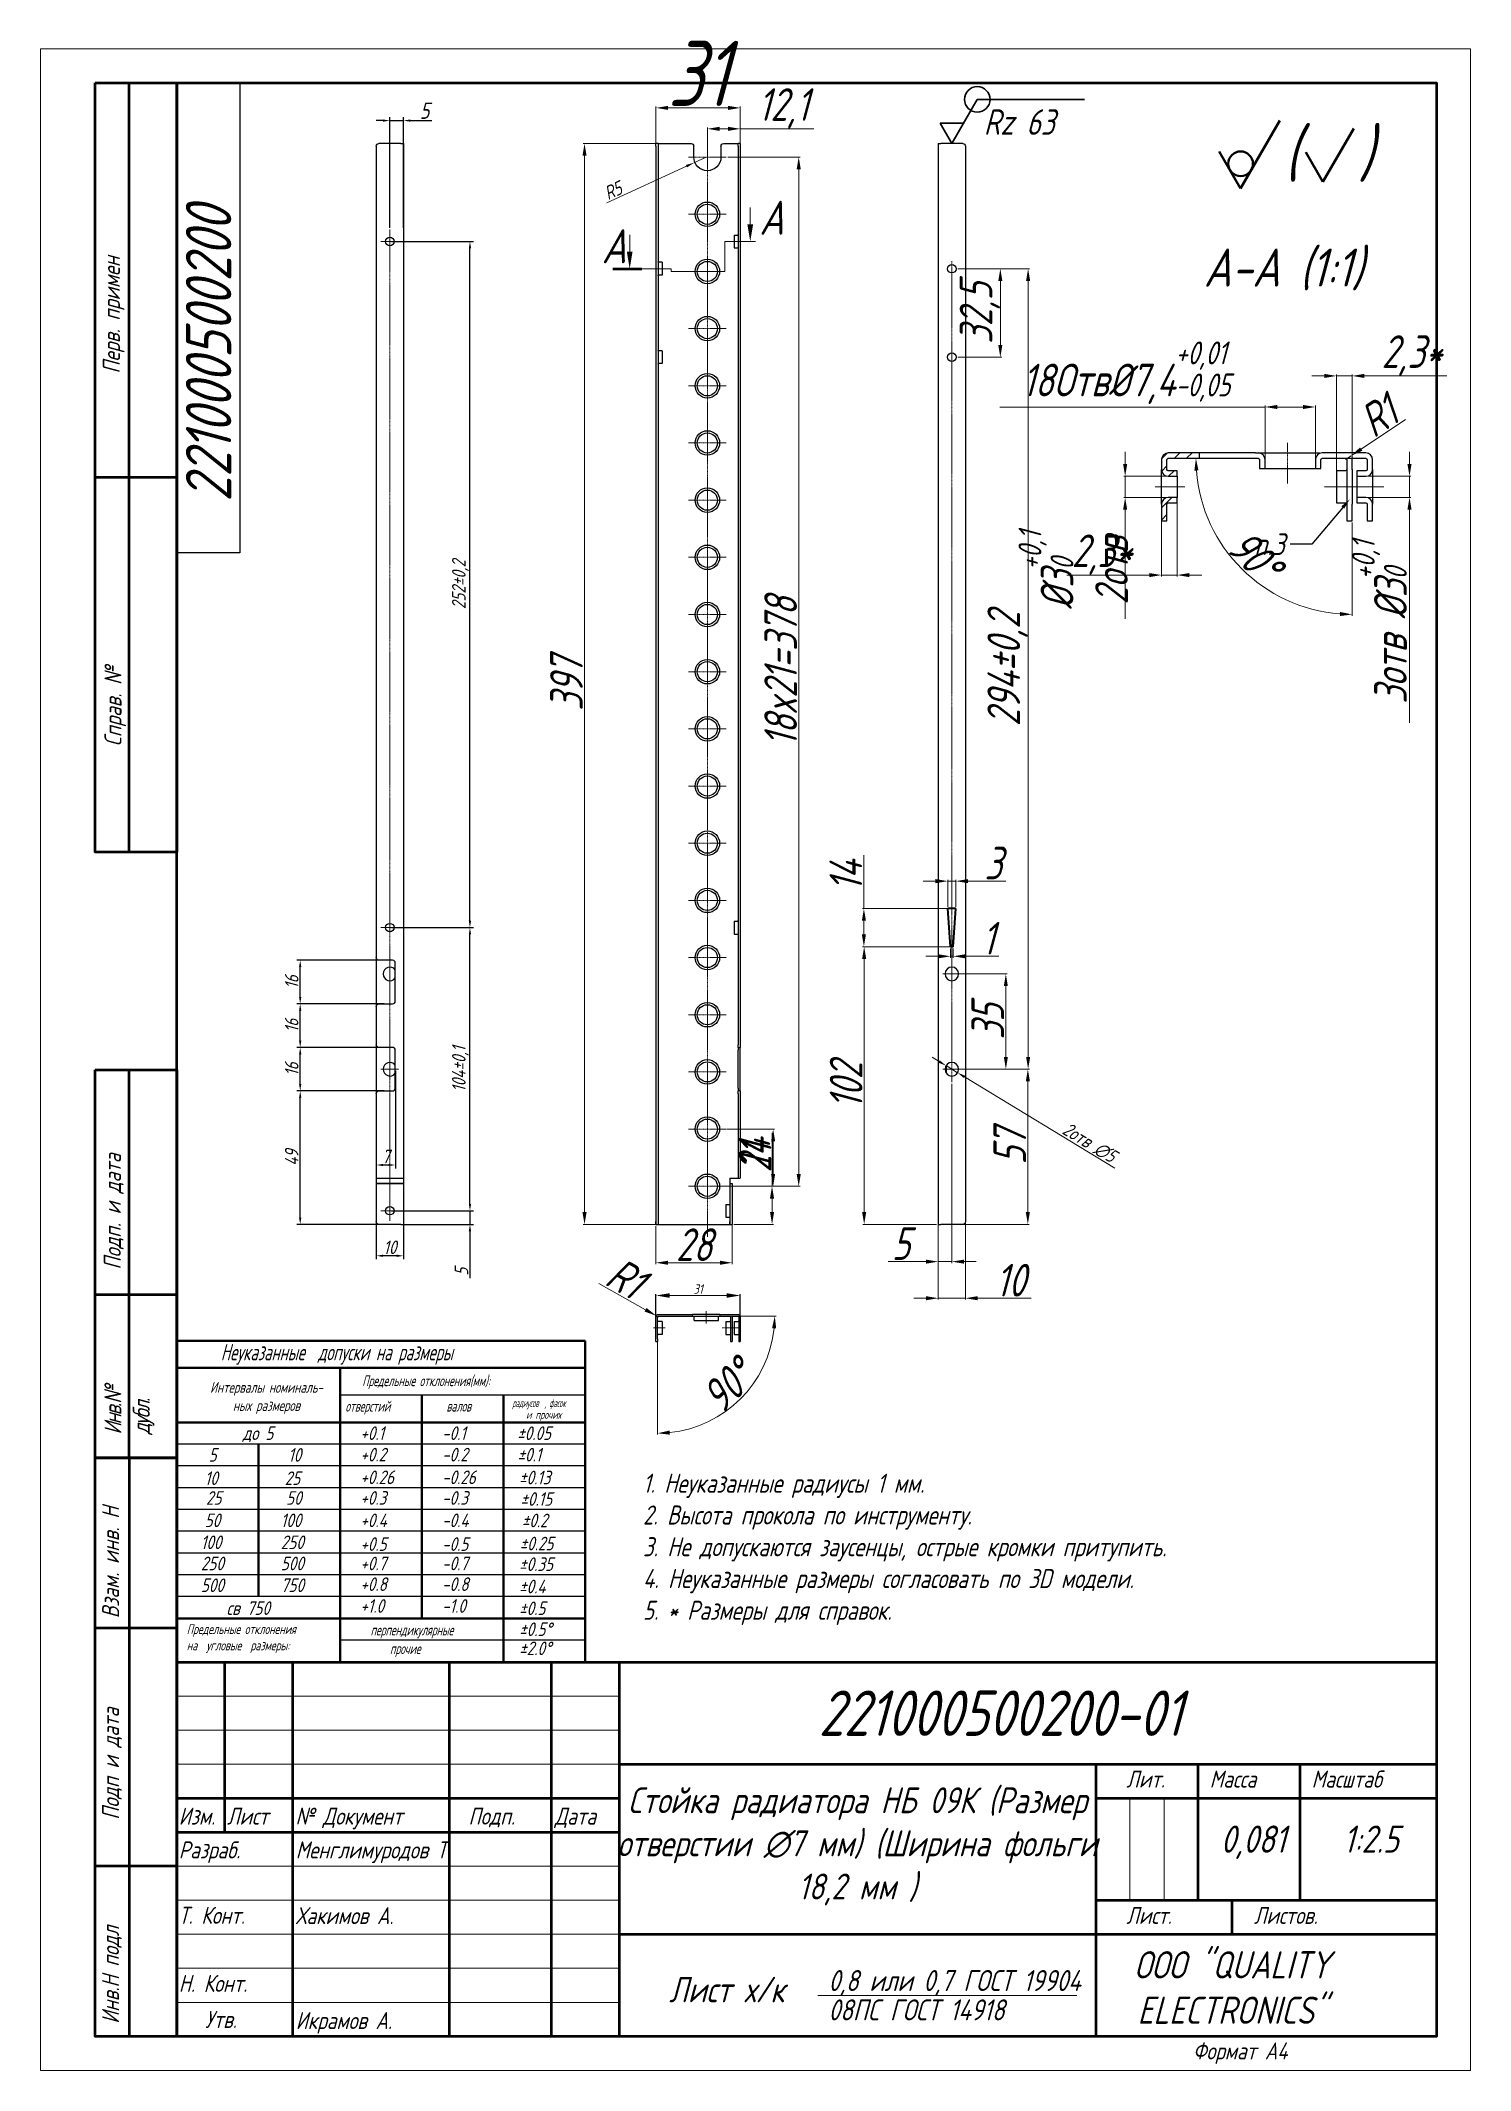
# Model space of a CAD drawing. Header units: millimetres. Extents: x 937859 to 970574, y 987894 to 996517.
# Drawn here: x 960145 to 960670, y 989070 to 989816 of the extents above; entities that cross this region are included whole.
import ezdxf
from ezdxf import colors
from ezdxf.entities.mleader import LeaderData, LeaderLine
from ezdxf.math import Vec2, Vec3

# ---------------------------------------------------------------- set-up
doc = ezdxf.new("R2010")
doc.units = ezdxf.units.MM
doc.header["$LTSCALE"] = 0.5
for name, pattern in [('CENTER', [0.6, 0.375, -0.075, 0.075, -0.075]), ('K5LT_BASIC', [0]), ('K5LT_THIN', [0])]:
    doc.linetypes.add(name, pattern=pattern)
doc.layers.add('DIM', color=4, linetype='Continuous')
doc.layers.add('Системный слой (1)', color=255, linetype='Continuous')
doc.layers.add('MD_Annotation', color=7, linetype='Continuous', lineweight=20)
doc.layers.add('MD_Visible', color=7, linetype='Continuous', lineweight=25)
doc.styles.add('A2', font='GOST_A.TTF', dxfattribs={"width": 0.955, "oblique": 15, "height": 12})
doc.styles.add('KTEXTSTYLE', font='GOST_A.TTF', dxfattribs={"width": 0.96, "oblique": 15, "height": 8})
doc.styles.get("Standard").update_dxf_attribs({"font": 'GOST_A.TTF', "oblique": 15})
doc.dimstyles.new('Annotative', dxfattribs={"dimscale": 0, "dimtxt": 5, "dimasz": 3, "dimexe": 0.1, "dimexo": 0.625, "dimtad": 1, "dimtxsty": 'Standard', "dimcen": 2.5, "dimclrd": 256, "dimclre": 256, "dimclrt": 256, "dimadec": 0, "dimazin": 0, "dimtfac": 1, "dimtmove": 0, "dimatfit": 3, "dimfxl": 1, "dimlwd": 5, "dimlwe": 5, "dimarcsym": 0})
doc.dimstyles.new('ISO-25', dxfattribs={"dimtxt": 12, "dimasz": 4.5, "dimexe": 0.5, "dimexo": 0.625, "dimtad": 1, "dimtxsty": 'A2', "dimcen": 2.5, "dimadec": 0, "dimazin": 0, "dimtfac": 1, "dimtmove": 0, "dimatfit": 3, "dimfxl": 1, "dimlwd": 9, "dimlwe": 9, "dimarcsym": 0})
doc.dimstyles.new('Аннотативный', dxfattribs={"dimscale": 0, "dimtxt": 2.5, "dimasz": 2.5, "dimexe": 1.25, "dimexo": 0.625, "dimtad": 1, "dimtxsty": 'Standard', "dimcen": 2.5, "dimadec": 0, "dimazin": 0, "dimtfac": 1, "dimtmove": 0, "dimatfit": 3, "dimfxl": 1, "dimarcsym": 0})
doc.dimstyles.new('ГОСТ-2', dxfattribs={"dimtxt": 3.5, "dimasz": 5, "dimexe": 0.5, "dimexo": 0, "dimtad": 1, "dimdec": 0, "dimzin": 0, "dimtxsty": 'Standard', "dimcen": 0.09, "dimadec": 0, "dimazin": 0, "dimtfac": 1, "dimtdec": 0, "dimtofl": 0, "dimtmove": 0, "dimatfit": 3, "dimfxl": 1, "dimtolj": 1, "dimtzin": 0, "dimlwd": 5, "dimarcsym": 0})

msp = doc.modelspace()

# ---------------------------------------------------------------- texts
at = {"color": 0, "char_height": 18, "attachment_point": 1, "style": 'KTEXTSTYLE'}
for s, insert in [('{\\Q15;\\W0.965;(}', (960602.017, 989783.428)), ('{\\Q15;\\W0.965;)}', (960629.266, 989783.428))]:
    msp.add_mtext(s, dxfattribs=dict(at, insert=insert))
at = {"insert": (960198.668, 989646.163), "char_height": 16.66667, "width": 216.92802, "attachment_point": 1, "rotation": 90}
msp.add_mtext('221000500200', dxfattribs=at)
at = {"attachment_point": 1}
for s, width, gutter_width, insert, char_height in [('{\\W0.8;Неуказанные  допуски на размеры}', 122.18312, 1, (960211.489, 989336.801), 6), ('{\\W0.8;Предельные отклонения(мм):}', 75.40313, 1, (960263.417, 989325.306), 4), ('\\pxqc;{\\W0.9;Интервалы номиналь-\\Pных размеров}', 64.8694, 1, (960195.819, 989322.881), 4), ('{\\W0.6;радиусов  , фасок}', 42.8763, 1, (960318.548, 989316.615), 3), ('{\\W0.8;валов}', 10.98672, 1, (960294.34, 989315.983), 4), ('{\\W0.8;и прочих}', 27.52978, 1, (960323.591, 989312.326), 3), ('до 5', 395.10118, 1, (960219.485, 989306.532), 5), ('+0.1', 395.10118, 1, (960262.719, 989306.532), 5), ('-0.1', 395.10118, 1, (960292.719, 989306.532), 5), ('%%P0.05', 395.10118, 1, (960320.328, 989306.532), 5), ('5', 395.10118, 1, (960207.015, 989298.569), 5), ('10', 395.10118, 1, (960236.233, 989298.569), 5), ('+0.2', 395.10118, 1, (960262.719, 989298.676), 5), ('-0.2', 395.10118, 1, (960292.719, 989298.676), 5), ('%%P0.1', 395.10118, 1, (960320.425, 989298.643), 5), ('10', 395.10118, 1, (960205.592, 989290), 5), ('25', 395.10118, 1, (960234.944, 989290), 5), ('+0.26', 395.10118, 1, (960262.719, 989290.338), 5), ('-0.26', 395.10118, 1, (960292.719, 989290.338), 5), ('%%P0.13', 395.10118, 1, (960320.993, 989290.256), 5), ('25', 395.10118, 1, (960206.041, 989282.741), 5), ('50', 395.10118, 1, (960235.453, 989282.741), 5), ('+0.3', 395.10118, 1, (960262.719, 989282.764), 5), ('-0.3', 395.10118, 1, (960292.719, 989282.764), 5), ('%%P0.15', 395.10118, 1, (960321.499, 989282.363), 5), ('50', 395.10118, 1, (960205.558, 989274.532), 5), ('100', 395.10118, 1, (960233.505, 989274.532), 5), ('+0.4', 395.10118, 1, (960262.719, 989274.532), 5), ('-0.4', 395.10118, 1, (960292.719, 989274.532), 5), ('%%P0.2', 395.10118, 1, (960322.004, 989274.481), 5), ('100', 395.10118, 1, (960204.153, 989266.461), 5), ('250', 395.10118, 1, (960233.505, 989266.461), 5), ('+0.5', 395.10118, 1, (960262.719, 989265.799), 5), ('-0.5', 395.10118, 1, (960292.719, 989265.799), 5), ('%%P0.25', 395.10118, 1, (960321.229, 989266.009), 5), ('250', 395.10118, 1, (960204.153, 989258.689), 5), ('500', 395.10118, 1, (960233.505, 989258.689), 5), ('+0.7', 395.10118, 1, (960262.719, 989258.687), 5), ('-0.7', 395.10118, 1, (960292.719, 989258.687), 5), ('%%P0.35', 395.10118, 1, (960321.009, 989258.426), 5), ('500', 395.10118, 1, (960204.153, 989250.689), 5), ('750', 395.10118, 1, (960233.505, 989250.689), 5), ('+0.8', 395.10118, 1, (960262.719, 989251.083), 5), ('-0.8', 395.10118, 1, (960292.719, 989251.083), 5), ('%%P0.4', 395.10118, 1, (960321.009, 989250.226), 5), (' св 750', 395.10118, 1, (960211.048, 989242.289), 5), ('+1.0', 395.10118, 1, (960262.719, 989243.083), 5), ('-1.0', 395.10118, 1, (960292.719, 989243.083), 5), ('%%P0.5', 395.10118, 1, (960321.009, 989242.226), 5), ('{\\W0.9;Предельные отклонения\\Pна  угловые  размеры:}', 395.10118, 1, (960198.97, 989233.872), 3.6), ('%%P0.5%%D', 395.10118, 1, (960321.059, 989234.532), 5), ('%%P2.0%%D', 395.10118, 1, (960321.059, 989227.523), 5), ('\\pxqc;Стойка радиатора НБ 09К (Размер отверстии ∅7 мм) (Ширина фольги 18,2 мм )', 182.20867, 39.773, (960354.124, 989173.969), 9.5), ('Лит.', 8.23663, 12.925, (960544.003, 989180.121), 6.25), ('Масса', 11.51822, 12.925, (960574.601, 989180.121), 6.25), ('Масштаб', 8.23663, 12.925, (960612.046, 989180.121), 6.25), ('Изм.', 2.78826, 12.925, (960196.057, 989166.519), 6.25), ('Лист', 2.78826, 12.925, (960213.786, 989166.519), 6.25), ('№ Документ', 47.39088, 12.925, (960238.928, 989166.519), 6.25), ('Подп.', 2.78826, 12.925, (960302.429, 989166.519), 6.25), ('Дата', 2.78826, 12.925, (960334.101, 989166.519), 6.25), ('0,081', 27.05191, 12.925, (960578.62, 989159.947), 10), ('1:2.5', 27.05191, 12.925, (960623.638, 989159.947), 10), ('Разраб.', 2.78826, 12.925, (960196.057, 989154.103), 6.25), ('Менглимуродов Т.', 282.81725, 12.925, (960239.014, 989154.103), 6.25), ('Т. Конт.', 120.34357, 12.925, (960196.057, 989130.082), 6.25), ('Хакимов А.', 206.75032, 12.925, (960239.014, 989129.965), 6.25), ('Лист.', 8.23663, 12.925, (960544.003, 989130.049), 6.25), ('Листов.', 8.23663, 12.925, (960590.841, 989130.049), 6.25), ('\\pxqc;ООО "QUALITY \\PELECTRONICS"', 126.37678, 0.187, (960519.601, 989113.774), 10), ('\\A1;{\\H0.7x;\\S0,8 или 0,7 ГОСТ 19904^ 08ПС ГОСТ 14918;}', 79.75081, 9.572, (960434.627, 989106.857), 11), ('Н. Конт.', 153.35555, 12.925, (960196.057, 989105.08), 6.25), ('Лист х/к', 261.33587, 30.013, (960376.099, 989104.374), 9.375), ('Утв.', 7.24091, 12.925, (960205.754, 989091.83), 6.25), ('Икрамов А.', 284.71389, 12.925, (960239.014, 989091.45), 6.25), ('Формат А4', 257.21213, 12.925, (960568.428, 989080.271), 6.25)]:
    msp.add_mtext_dynamic_manual_height_columns(s, width=width, gutter_width=gutter_width, heights=[0], dxfattribs=dict(at, insert=insert, char_height=char_height))
at = {"lineweight": 40, "char_height": 4, "attachment_point": 1}
for s, width, insert in [('{\\W0.8;отверстий}', 12.9205, (960257.242, 989315.95)), ('{\\W0.8;перпендикулярные}', 395.10118, (960266.49, 989233.766)), ('{\\W0.8;прочие}', 395.10118, (960273.593, 989226.909))]:
    msp.add_mtext_dynamic_manual_height_columns(s, width=width, gutter_width=1, heights=[0], dxfattribs=dict(at, insert=insert))
at = {"char_height": 6.25, "attachment_point": 1, "rotation": 90}
for s, width, insert in [('Взам. инв. Н', 188.2275, (960167.922, 989236.064)), ('Подп и дата', 225.88601, (960167.922, 989162.052)), ('Инв.Н подл', 173.47848, (960167.879, 989087.135))]:
    msp.add_mtext_dynamic_manual_height_columns(s, width=width, gutter_width=12.925, heights=[0], dxfattribs=dict(at, insert=insert))
at = {"insert": (960431.02, 989209.538), "char_height": 16.66667, "width": 199.14897, "attachment_point": 1}
msp.add_mtext('221000500200-01', dxfattribs=at)
at = {"layer": 'DIM', "color": 250, "linetype": 'CENTER', "ltscale": 0.25, "char_height": 6.25, "attachment_point": 1, "rotation": 90}
for s, width, insert in [('{\\C0;Перв. примен}', 194.1389, (960168.206, 989693.185)), ('\\pxt1;{\\C0;Справ. №}', 172.96852, (960168.793, 989556.307)), ('{\\C0;Подп. и дата}', 204.94319, (960168.563, 989364.112)), ('{\\T0.85;\\C0;Инв.№ дубл.}', 24.81571, (960168.743, 989303.548))]:
    msp.add_mtext_dynamic_manual_height_columns(s, width=width, gutter_width=62.039, heights=[0], dxfattribs=dict(at, insert=insert))
at = {"layer": 'MD_Annotation', "char_height": 12.5, "attachment_point": 5}
for insert in [(960413.735, 989750.444), (960355.867, 989739.974)]:
    msp.add_mtext('A', dxfattribs=dict(at, insert=insert))
at = {"layer": 'MD_Annotation', "insert": (960601.661, 989723.777), "char_height": 14, "width": 101.8983, "attachment_point": 8}
msp.add_mtext('A-A (1:1)', dxfattribs=at)
at = {"layer": 'Системный слой (1)', "color": 0, "insert": (960491.636, 989790.282), "char_height": 9.375, "attachment_point": 1, "style": 'KTEXTSTYLE'}
msp.add_mtext('{\\Q15;\\W0.965;Rz 63}', dxfattribs=at)
at = {"layer": 'Системный слой (1)', "color": 0, "insert": (960366.529, 989289.166), "char_height": 7, "width": 332.16774, "attachment_point": 1, "style": 'KTEXTSTYLE'}
msp.add_mtext('{\\Q15;\\W0.965;1. Неуказанные радиусы 1 мм.\\P2. Высота прокола по инструменту. \\P3. Не допускаются заусенцы, острые кромки притупить. \\P4. Неуказанные размеры согласовать по 3D модели.\\P5. * Размеры для справок.}', dxfattribs=at)

# ---------------------------------------------------------------- blocks, each defined once
blk = doc.blocks.new('*D199')
at = {"color": 0, "lineweight": 9, "ltscale": 20, "transparency": 16777216}
for p, q in [((960483.88, 989437.73), (960508.33, 989437.73)), ((960507.83, 989385.23), (960507.83, 989433.23)), ((960480.54, 989380.73), (960508.33, 989380.73))]:
    blk.add_line(p, q, dxfattribs=at)
at = {"color": 0, "ltscale": 20, "transparency": 16777216}
for points in [[(960507.08, 989433.23), (960508.58, 989433.23), (960507.83, 989437.73)], [(960507.08, 989385.23), (960508.58, 989385.23), (960507.83, 989380.73)]]:
    blk.add_solid(points, dxfattribs=at)
at = {"layer": 'Defpoints', "color": 0, "ltscale": 20, "transparency": 16777216}
for p in [(960483.25, 989437.73), (960507.83, 989437.73), (960479.91, 989380.73)]:
    blk.add_point(p, dxfattribs=at)
at = {"color": 0, "lineweight": 5, "ltscale": 20, "transparency": 16777216, "insert": (960501.2, 989409.23), "char_height": 12, "attachment_point": 5, "rotation": 90, "style": 'A2'}
blk.add_mtext('57', dxfattribs=at)
blk = doc.blocks.new('*D200')
at = {"color": 0, "lineweight": 9, "ltscale": 20, "transparency": 16777216}
for p, q in [((960490.1, 989731.73), (960508.43, 989731.73)), ((960507.93, 989442.23), (960507.93, 989727.23)), ((960481.98, 989437.73), (960508.43, 989437.73))]:
    blk.add_line(p, q, dxfattribs=at)
at = {"color": 0, "ltscale": 20, "transparency": 16777216}
for points in [[(960507.18, 989727.23), (960508.68, 989727.23), (960507.93, 989731.73)], [(960507.18, 989442.23), (960508.68, 989442.23), (960507.93, 989437.73)]]:
    blk.add_solid(points, dxfattribs=at)
at = {"layer": 'Defpoints', "color": 0, "ltscale": 20, "transparency": 16777216}
for p in [(960489.48, 989731.73), (960507.93, 989731.73), (960481.35, 989437.73)]:
    blk.add_point(p, dxfattribs=at)
at = {"color": 0, "lineweight": 5, "ltscale": 20, "transparency": 16777216, "insert": (960500.4, 989584.73), "char_height": 12, "attachment_point": 5, "rotation": 90, "style": 'A2'}
blk.add_mtext('294%%P0,2', dxfattribs=at)
blk = doc.blocks.new('*D201')
at = {"color": 0, "lineweight": 9, "ltscale": 20, "transparency": 16777216}
for p, q in [((960474.91, 989432.39), (960474.91, 989366.54)), ((960479.91, 989432.39), (960479.91, 989366.54)), ((960470.41, 989367.04), (960456.53, 989367.04)), ((960479.91, 989367.04), (960474.91, 989367.04)), ((960484.41, 989367.04), (960488.91, 989367.04))]:
    blk.add_line(p, q, dxfattribs=at)
at = {"color": 0, "ltscale": 20, "transparency": 16777216}
for points in [[(960470.41, 989367.79), (960470.41, 989366.29), (960474.91, 989367.04)], [(960484.41, 989367.79), (960484.41, 989366.29), (960479.91, 989367.04)]]:
    blk.add_solid(points, dxfattribs=at)
at = {"layer": 'Defpoints', "color": 0, "ltscale": 20, "transparency": 16777216}
for p in [(960474.91, 989433.02), (960479.91, 989433.02), (960474.91, 989367.04)]:
    blk.add_point(p, dxfattribs=at)
at = {"color": 0, "lineweight": 5, "ltscale": 20, "transparency": 16777216, "insert": (960461.22, 989373.67), "char_height": 12, "attachment_point": 5, "style": 'A2'}
blk.add_mtext('5', dxfattribs=at)
blk = doc.blocks.new('*D202')
at = {"color": 0, "lineweight": 9, "ltscale": 20, "transparency": 16777216}
for p, q in [((960413.9, 989394.73), (960413.9, 989414.34)), ((960397.64, 989394.73), (960414.4, 989394.73)), ((960413.9, 989385.23), (960413.9, 989390.23)), ((960399.87, 989380.73), (960414.4, 989380.73))]:
    blk.add_line(p, q, dxfattribs=at)
at = {"color": 0, "ltscale": 20, "transparency": 16777216}
for points in [[(960413.15, 989390.23), (960414.65, 989390.23), (960413.9, 989394.73)], [(960413.15, 989385.23), (960414.65, 989385.23), (960413.9, 989380.73)]]:
    blk.add_solid(points, dxfattribs=at)
at = {"layer": 'Defpoints', "color": 0, "ltscale": 20, "transparency": 16777216}
for p in [(960397.02, 989394.73), (960413.9, 989394.73), (960399.25, 989380.73)]:
    blk.add_point(p, dxfattribs=at)
at = {"color": 0, "lineweight": 5, "ltscale": 20, "transparency": 16777216, "insert": (960407.27, 989406.79), "char_height": 12, "attachment_point": 5, "rotation": 90, "style": 'A2'}
blk.add_mtext('14', dxfattribs=at)
blk = doc.blocks.new('*D180')
at = {"color": 0, "lineweight": 9, "ltscale": 20, "transparency": 16777216}
for p, q in [((960397.28, 989415.73), (960414.8, 989415.73)), ((960414.3, 989399.23), (960414.3, 989411.23)), ((960396.94, 989394.73), (960414.8, 989394.73))]:
    blk.add_line(p, q, dxfattribs=at)
at = {"color": 0, "ltscale": 20, "transparency": 16777216}
for points in [[(960413.55, 989411.23), (960415.05, 989411.23), (960414.3, 989415.73)], [(960413.55, 989399.23), (960415.05, 989399.23), (960414.3, 989394.73)]]:
    blk.add_solid(points, dxfattribs=at)
at = {"layer": 'Defpoints', "color": 0, "ltscale": 20, "transparency": 16777216}
for p in [(960396.65, 989415.73), (960414.3, 989415.73), (960396.31, 989394.73)]:
    blk.add_point(p, dxfattribs=at)
at = {"color": 0, "lineweight": 5, "ltscale": 20, "transparency": 16777216, "insert": (960407.67, 989405.23), "char_height": 12, "attachment_point": 5, "rotation": 90, "style": 'A2'}
blk.add_mtext('21', dxfattribs=at)
blk = doc.blocks.new('*D181')
at = {"color": 0, "lineweight": 9, "ltscale": 20, "transparency": 16777216}
for p, q in [((960397.64, 989772.73), (960424.2, 989772.73)), ((960423.7, 989399.23), (960423.7, 989768.23)), ((960393.25, 989394.73), (960424.2, 989394.73))]:
    blk.add_line(p, q, dxfattribs=at)
at = {"color": 0, "ltscale": 20, "transparency": 16777216}
for points in [[(960422.95, 989768.23), (960424.45, 989768.23), (960423.7, 989772.73)], [(960422.95, 989399.23), (960424.45, 989399.23), (960423.7, 989394.73)]]:
    blk.add_solid(points, dxfattribs=at)
at = {"layer": 'Defpoints', "color": 0, "ltscale": 20, "transparency": 16777216}
for p in [(960397.02, 989772.73), (960423.7, 989772.73), (960392.62, 989394.73)]:
    blk.add_point(p, dxfattribs=at)
at = {"color": 0, "lineweight": 5, "ltscale": 20, "transparency": 16777216, "insert": (960417.07, 989583.73), "char_height": 12, "attachment_point": 5, "rotation": 90, "style": 'A2'}
blk.add_mtext('18x21=378', dxfattribs=at)
blk = doc.blocks.new('*D203')
at = {"color": 0, "lineweight": -2, "ltscale": 20, "transparency": 16777216}
for p, q in [((960302.98, 989388.23), (960302.98, 989390.73)), ((960277.54, 989385.73), (960304.23, 989385.73)), ((960302.98, 989385.73), (960302.98, 989380.73)), ((960278.7, 989380.73), (960304.23, 989380.73)), ((960302.98, 989378.23), (960302.98, 989360.99))]:
    blk.add_line(p, q, dxfattribs=at)
at = {"color": 0, "ltscale": 20, "transparency": 16777216}
for points in [[(960302.56, 989388.23), (960303.4, 989388.23), (960302.98, 989385.73)], [(960302.56, 989378.23), (960303.4, 989378.23), (960302.98, 989380.73)]]:
    blk.add_solid(points, dxfattribs=at)
at = {"layer": 'Defpoints', "color": 0, "ltscale": 20, "transparency": 16777216}
for p in [(960276.92, 989385.73), (960302.98, 989385.73), (960278.08, 989380.73)]:
    blk.add_point(p, dxfattribs=at)
at = {"color": 0, "lineweight": 5, "ltscale": 20, "transparency": 16777216, "insert": (960299.85, 989363.36), "char_height": 5, "attachment_point": 5, "rotation": 90}
blk.add_mtext('5', dxfattribs=at)
blk = doc.blocks.new('*D204')
at = {"color": 0, "lineweight": -2, "ltscale": 20, "transparency": 16777216}
for p, q in [((960277.54, 989489.73), (960304.23, 989489.73)), ((960302.98, 989388.23), (960302.98, 989487.23)), ((960274.2, 989385.73), (960304.23, 989385.73))]:
    blk.add_line(p, q, dxfattribs=at)
at = {"color": 0, "ltscale": 20, "transparency": 16777216}
for points in [[(960302.56, 989487.23), (960303.4, 989487.23), (960302.98, 989489.73)], [(960302.56, 989388.23), (960303.4, 989388.23), (960302.98, 989385.73)]]:
    blk.add_solid(points, dxfattribs=at)
at = {"layer": 'Defpoints', "color": 0, "ltscale": 20, "transparency": 16777216}
for p in [(960276.92, 989489.73), (960302.98, 989489.73), (960273.58, 989385.73)]:
    blk.add_point(p, dxfattribs=at)
at = {"color": 0, "lineweight": 5, "ltscale": 20, "transparency": 16777216, "insert": (960299.48, 989437.73), "char_height": 5, "attachment_point": 5, "rotation": 90}
blk.add_mtext('104%%P0,1', dxfattribs=at)
blk = doc.blocks.new('*D205')
at = {"color": 0, "lineweight": -2, "ltscale": 20, "transparency": 16777216}
for p, q in [((960274.2, 989741.73), (960304.23, 989741.73)), ((960302.98, 989492.23), (960302.98, 989739.23)), ((960274.2, 989489.73), (960304.23, 989489.73))]:
    blk.add_line(p, q, dxfattribs=at)
at = {"color": 0, "ltscale": 20, "transparency": 16777216}
for points in [[(960302.56, 989739.23), (960303.4, 989739.23), (960302.98, 989741.73)], [(960302.56, 989492.23), (960303.4, 989492.23), (960302.98, 989489.73)]]:
    blk.add_solid(points, dxfattribs=at)
at = {"layer": 'Defpoints', "color": 0, "ltscale": 20, "transparency": 16777216}
for p in [(960273.58, 989741.73), (960302.98, 989741.73), (960273.58, 989489.73)]:
    blk.add_point(p, dxfattribs=at)
at = {"color": 0, "lineweight": 5, "ltscale": 20, "transparency": 16777216, "insert": (960299.48, 989615.73), "char_height": 5, "attachment_point": 5, "rotation": 90}
blk.add_mtext('252%%P0,2', dxfattribs=at)
blk = doc.blocks.new('*D206')
at = {"color": 0, "lineweight": -2, "ltscale": 20, "transparency": 16777216}
for p, q in [((960271.08, 989786.14), (960268.58, 989786.14)), ((960273.58, 989746.76), (960273.58, 989787.39)), ((960273.58, 989786.14), (960278.58, 989786.14)), ((960278.58, 989746.76), (960278.58, 989787.39)), ((960281.08, 989786.14), (960289.01, 989786.14))]:
    blk.add_line(p, q, dxfattribs=at)
at = {"color": 0, "ltscale": 20, "transparency": 16777216}
for points in [[(960271.08, 989786.56), (960271.08, 989785.73), (960273.58, 989786.14)], [(960281.08, 989786.56), (960281.08, 989785.73), (960278.58, 989786.14)]]:
    blk.add_solid(points, dxfattribs=at)
at = {"layer": 'Defpoints', "color": 0, "ltscale": 20, "transparency": 16777216}
for p in [(960278.58, 989786.14), (960273.58, 989746.13), (960278.58, 989746.13)]:
    blk.add_point(p, dxfattribs=at)
at = {"color": 0, "lineweight": 5, "ltscale": 20, "transparency": 16777216, "insert": (960286.29, 989789.77), "char_height": 5, "attachment_point": 5}
blk.add_mtext('{\\H1.2x;5}', dxfattribs=at)
blk = doc.blocks.new('*D207')
at = {"lineweight": 5, "ltscale": 20, "transparency": 16777216}
for p, q in [((960475.21, 989440.58), (960472.65, 989442.14)), ((960477.78, 989439.03), (960482.05, 989436.43)), ((960539.8, 989401.37), (960484.62, 989434.87))]:
    blk.add_line(p, q, dxfattribs=at)
at = {"ltscale": 20, "transparency": 16777216}
for points in [[(960475.47, 989441.01), (960474.95, 989440.15), (960477.78, 989439.03)], [(960484.87, 989435.3), (960484.36, 989434.45), (960482.05, 989436.43)]]:
    blk.add_solid(points, dxfattribs=at)
at = {"layer": 'Defpoints', "color": 0, "ltscale": 20, "transparency": 16777216}
for p in [(960477.78, 989439.03), (960482.05, 989436.43)]:
    blk.add_point(p, dxfattribs=at)
at = {"lineweight": 5, "ltscale": 20, "transparency": 16777216, "insert": (960530.44, 989410.72), "char_height": 5, "attachment_point": 5, "rotation": 328.74034}
blk.add_mtext('2отв ∅5', dxfattribs=at)
blk = doc.blocks.new('*D208')
at = {"color": 0, "lineweight": 9, "ltscale": 20, "transparency": 16777216}
for p, q in [((960371.25, 989380.1), (960371.25, 989366.14)), ((960399.25, 989381.48), (960399.25, 989366.14)), ((960375.75, 989366.64), (960394.75, 989366.64))]:
    blk.add_line(p, q, dxfattribs=at)
at = {"color": 0, "ltscale": 20, "transparency": 16777216}
for points in [[(960375.75, 989367.39), (960375.75, 989365.89), (960371.25, 989366.64)], [(960394.75, 989367.39), (960394.75, 989365.89), (960399.25, 989366.64)]]:
    blk.add_solid(points, dxfattribs=at)
at = {"layer": 'Defpoints', "color": 0, "ltscale": 20, "transparency": 16777216}
for p in [(960371.25, 989380.73), (960399.25, 989382.11), (960399.25, 989366.64)]:
    blk.add_point(p, dxfattribs=at)
at = {"color": 0, "lineweight": 5, "ltscale": 20, "transparency": 16777216, "insert": (960385.25, 989373.27), "char_height": 12, "attachment_point": 5, "style": 'A2'}
blk.add_mtext('28', dxfattribs=at)
blk = doc.blocks.new('*D209')
at = {"color": 0, "lineweight": -2, "ltscale": 20, "transparency": 16777216}
for p, q in [((960268.58, 989391.94), (960268.58, 989367.95)), ((960278.58, 989391.94), (960278.58, 989367.95)), ((960276.08, 989369.2), (960271.08, 989369.2))]:
    blk.add_line(p, q, dxfattribs=at)
at = {"color": 0, "ltscale": 20, "transparency": 16777216}
for points in [[(960271.08, 989369.61), (960271.08, 989368.78), (960268.58, 989369.2)], [(960276.08, 989369.61), (960276.08, 989368.78), (960278.58, 989369.2)]]:
    blk.add_solid(points, dxfattribs=at)
at = {"layer": 'Defpoints', "color": 0, "ltscale": 20, "transparency": 16777216}
for p in [(960268.58, 989392.57), (960278.58, 989392.57), (960268.58, 989369.2)]:
    blk.add_point(p, dxfattribs=at)
at = {"color": 0, "lineweight": 5, "ltscale": 20, "transparency": 16777216, "insert": (960273.58, 989372.32), "char_height": 5, "attachment_point": 5}
blk.add_mtext('10', dxfattribs=at)
blk = doc.blocks.new('*D210')
at = {"color": 0, "lineweight": 9, "ltscale": 20, "transparency": 16777216}
for p, q in [((960474.91, 989386.21), (960474.91, 989353.11)), ((960484.91, 989388.18), (960484.91, 989353.11)), ((960470.41, 989353.61), (960465.91, 989353.61)), ((960474.91, 989353.61), (960484.91, 989353.61)), ((960489.41, 989353.61), (960509.03, 989353.61))]:
    blk.add_line(p, q, dxfattribs=at)
at = {"color": 0, "ltscale": 20, "transparency": 16777216}
for points in [[(960470.41, 989354.36), (960470.41, 989352.86), (960474.91, 989353.61)], [(960489.41, 989354.36), (960489.41, 989352.86), (960484.91, 989353.61)]]:
    blk.add_solid(points, dxfattribs=at)
at = {"layer": 'Defpoints', "color": 0, "ltscale": 20, "transparency": 16777216}
for p in [(960474.91, 989386.84), (960484.91, 989388.8), (960484.91, 989353.61)]:
    blk.add_point(p, dxfattribs=at)
at = {"color": 0, "lineweight": 5, "ltscale": 20, "transparency": 16777216, "insert": (960501.47, 989360.24), "char_height": 12, "attachment_point": 5, "style": 'A2'}
blk.add_mtext('10', dxfattribs=at)
blk = doc.blocks.new('*D211')
at = {"lineweight": 5, "ltscale": 20, "transparency": 16777216}
for p, q in [((960389.75, 989772.73), (960385.21, 989770.64)), ((960353.19, 989755.91), (960382.48, 989769.38))]:
    blk.add_line(p, q, dxfattribs=at)
at = {"ltscale": 20, "transparency": 16777216}
blk.add_solid([(960382.27, 989769.84), (960382.69, 989768.93), (960385.21, 989770.64)], dxfattribs=at)
at = {"layer": 'Defpoints', "color": 0, "ltscale": 20, "transparency": 16777216}
for p in [(960385.21, 989770.64), (960389.75, 989772.73)]:
    blk.add_point(p, dxfattribs=at)
at = {"lineweight": 5, "ltscale": 20, "transparency": 16777216, "insert": (960355.5, 989760.41), "char_height": 5, "attachment_point": 5, "rotation": 24.71055}
blk.add_mtext('R5', dxfattribs=at)
blk = doc.blocks.new('*D212')
at = {"color": 0, "lineweight": 9, "ltscale": 20, "transparency": 16777216}
for p, q in [((960647.97, 989659.98), (960647.97, 989664.48)), ((960630.91, 989655.48), (960648.47, 989655.48)), ((960647.97, 989655.48), (960647.97, 989647.73)), ((960630.91, 989647.73), (960648.47, 989647.73)), ((960647.97, 989643.23), (960647.97, 989564.97))]:
    blk.add_line(p, q, dxfattribs=at)
at = {"color": 0, "ltscale": 20, "transparency": 16777216}
for points in [[(960647.22, 989659.98), (960648.72, 989659.98), (960647.97, 989655.48)], [(960647.22, 989643.23), (960648.72, 989643.23), (960647.97, 989647.73)]]:
    blk.add_solid(points, dxfattribs=at)
at = {"layer": 'Defpoints', "color": 0, "ltscale": 20, "transparency": 16777216}
for p in [(960630.29, 989655.48), (960630.29, 989647.73), (960647.97, 989647.73)]:
    blk.add_point(p, dxfattribs=at)
at = {"color": 0, "lineweight": 5, "ltscale": 20, "transparency": 16777216, "insert": (960636.91, 989601.85), "char_height": 12, "attachment_point": 5, "rotation": 90, "style": 'A2'}
blk.add_mtext('3отв %%C3{\\H0.7x;\\S+0,1^ 0;}', dxfattribs=at)
blk = doc.blocks.new('*D213')
at = {"color": 0, "lineweight": 9, "ltscale": 20, "transparency": 16777216}
for p, q in [((960543.56, 989659.98), (960543.56, 989664.48)), ((960560.41, 989655.48), (960543.06, 989655.48)), ((960543.56, 989655.48), (960543.56, 989647.73)), ((960560.41, 989647.73), (960543.06, 989647.73)), ((960543.56, 989643.23), (960543.56, 989603.2))]:
    blk.add_line(p, q, dxfattribs=at)
at = {"color": 0, "ltscale": 20, "transparency": 16777216}
for points in [[(960542.81, 989659.98), (960544.31, 989659.98), (960543.56, 989655.48)], [(960542.81, 989643.23), (960544.31, 989643.23), (960543.56, 989647.73)]]:
    blk.add_solid(points, dxfattribs=at)
at = {"layer": 'Defpoints', "color": 0, "ltscale": 20, "transparency": 16777216}
for p in [(960561.04, 989655.48), (960543.56, 989647.73), (960561.04, 989647.73)]:
    blk.add_point(p, dxfattribs=at)
at = {"color": 0, "lineweight": 5, "ltscale": 20, "transparency": 16777216, "insert": (960524.49, 989620.96), "char_height": 12, "attachment_point": 5, "rotation": 90, "style": 'A2'}
blk.add_mtext('%%C3{\\H0.7x;\\S+0,1^ 0;}\\P2отв', dxfattribs=at)
blk = doc.blocks.new('*D214')
at = {"color": 0, "lineweight": 9, "ltscale": 20, "transparency": 16777216}
for p, q in [((960374.08, 989777.73), (960344.55, 989777.73)), ((960345.05, 989385.23), (960345.05, 989773.23)), ((960374.08, 989380.73), (960344.55, 989380.73))]:
    blk.add_line(p, q, dxfattribs=at)
at = {"color": 0, "ltscale": 20, "transparency": 16777216}
for points in [[(960344.3, 989773.23), (960345.8, 989773.23), (960345.05, 989777.73)], [(960344.3, 989385.23), (960345.8, 989385.23), (960345.05, 989380.73)]]:
    blk.add_solid(points, dxfattribs=at)
at = {"layer": 'Defpoints', "color": 0, "ltscale": 20, "transparency": 16777216}
for p in [(960345.05, 989777.73), (960374.71, 989777.73), (960374.71, 989380.73)]:
    blk.add_point(p, dxfattribs=at)
at = {"color": 0, "lineweight": 5, "ltscale": 20, "transparency": 16777216, "insert": (960338.42, 989579.23), "char_height": 12, "attachment_point": 5, "rotation": 90, "style": 'A2'}
blk.add_mtext('397', dxfattribs=at)
blk = doc.blocks.new('*D182')
at = {"color": 0, "lineweight": -2, "ltscale": 20, "transparency": 16777216}
for p, q in [((960271.45, 989445.73), (960239.4, 989445.73)), ((960240.65, 989432.23), (960240.65, 989443.23)), ((960271.45, 989429.73), (960239.4, 989429.73))]:
    blk.add_line(p, q, dxfattribs=at)
at = {"color": 0, "ltscale": 20, "transparency": 16777216}
for points in [[(960240.23, 989443.23), (960241.06, 989443.23), (960240.65, 989445.73)], [(960240.23, 989432.23), (960241.06, 989432.23), (960240.65, 989429.73)]]:
    blk.add_solid(points, dxfattribs=at)
at = {"layer": 'Defpoints', "color": 0, "ltscale": 20, "transparency": 16777216}
for p in [(960240.65, 989445.73), (960272.08, 989445.73), (960272.08, 989429.73)]:
    blk.add_point(p, dxfattribs=at)
at = {"color": 0, "lineweight": 5, "ltscale": 20, "transparency": 16777216, "insert": (960237.52, 989437.73), "char_height": 5, "attachment_point": 5, "rotation": 90}
blk.add_mtext('16', dxfattribs=at)
blk = doc.blocks.new('*D183')
at = {"color": 0, "lineweight": -2, "ltscale": 20, "transparency": 16777216}
for p, q in [((960271.45, 989429.73), (960239.4, 989429.73)), ((960240.65, 989383.23), (960240.65, 989427.23)), ((960272.95, 989380.73), (960239.4, 989380.73))]:
    blk.add_line(p, q, dxfattribs=at)
at = {"color": 0, "ltscale": 20, "transparency": 16777216}
for points in [[(960240.23, 989427.23), (960241.06, 989427.23), (960240.65, 989429.73)], [(960240.23, 989383.23), (960241.06, 989383.23), (960240.65, 989380.73)]]:
    blk.add_solid(points, dxfattribs=at)
at = {"layer": 'Defpoints', "color": 0, "ltscale": 20, "transparency": 16777216}
for p in [(960240.65, 989429.73), (960272.08, 989429.73), (960273.58, 989380.73)]:
    blk.add_point(p, dxfattribs=at)
at = {"color": 0, "lineweight": 5, "ltscale": 20, "transparency": 16777216, "insert": (960237.52, 989405.23), "char_height": 5, "attachment_point": 5, "rotation": 90}
blk.add_mtext('49', dxfattribs=at)
blk = doc.blocks.new('*D184')
at = {"color": 0, "lineweight": 9, "ltscale": 20, "transparency": 16777216}
for p, q in [((960594.91, 989680.94), (960497.49, 989680.94)), ((960594.91, 989660.6), (960594.91, 989681.44)), ((960608.91, 989680.94), (960599.41, 989680.94)), ((960613.41, 989660.6), (960613.41, 989681.44))]:
    blk.add_line(p, q, dxfattribs=at)
at = {"color": 0, "ltscale": 20, "transparency": 16777216}
for points in [[(960599.41, 989681.69), (960599.41, 989680.19), (960594.91, 989680.94)], [(960608.91, 989681.69), (960608.91, 989680.19), (960613.41, 989680.94)]]:
    blk.add_solid(points, dxfattribs=at)
at = {"layer": 'Defpoints', "color": 0, "ltscale": 20, "transparency": 16777216}
for p in [(960613.41, 989680.94), (960594.91, 989659.98), (960613.41, 989659.98)]:
    blk.add_point(p, dxfattribs=at)
at = {"color": 0, "lineweight": 5, "ltscale": 20, "transparency": 16777216, "insert": (960543.95, 989693.53), "char_height": 12, "attachment_point": 5, "style": 'A2'}
blk.add_mtext('18Отв%%C7,4{\\H0.7x;\\S+0,01^ -0,05;}', dxfattribs=at)
blk = doc.blocks.new('*D178')
at = {"color": 0, "lineweight": 9, "ltscale": 20, "transparency": 16777216}
for p, q in [((960646.55, 989676.37), (960630.24, 989665.49)), ((960624.41, 989661.6), (960626.49, 989662.99))]:
    blk.add_line(p, q, dxfattribs=at)
at = {"color": 0, "ltscale": 20, "transparency": 16777216}
blk.add_solid([(960629.82, 989666.11), (960630.65, 989664.86), (960626.49, 989662.99)], dxfattribs=at)
at = {"layer": 'Defpoints', "color": 0, "ltscale": 20, "transparency": 16777216}
for p in [(960624.41, 989661.6), (960626.49, 989662.99)]:
    blk.add_point(p, dxfattribs=at)
at = {"color": 0, "lineweight": 5, "ltscale": 20, "transparency": 16777216, "insert": (960636.59, 989677.69), "char_height": 12, "attachment_point": 5, "rotation": 33.70198, "style": 'A2'}
blk.add_mtext('R1', dxfattribs=at)
blk = doc.blocks.new('*D179')
at = {"color": 0, "lineweight": 9, "ltscale": 20, "transparency": 16777216}
for p, q in [((960350.36, 989358.99), (960367.45, 989349.37)), ((960372.25, 989346.68), (960371.38, 989347.17))]:
    blk.add_line(p, q, dxfattribs=at)
at = {"color": 0, "ltscale": 20, "transparency": 16777216}
blk.add_solid([(960367.82, 989350.03), (960367.09, 989348.72), (960371.38, 989347.17)], dxfattribs=at)
at = {"layer": 'Defpoints', "color": 0, "ltscale": 20, "transparency": 16777216}
for p in [(960371.38, 989347.17), (960372.25, 989346.68)]:
    blk.add_point(p, dxfattribs=at)
at = {"color": 0, "lineweight": 5, "ltscale": 20, "transparency": 16777216, "insert": (960360.2, 989361.06), "char_height": 12, "attachment_point": 5, "rotation": 330.6378, "style": 'A2'}
blk.add_mtext('R1', dxfattribs=at)
blk = doc.blocks.new('*D185')
at = {"color": 0, "lineweight": 9, "ltscale": 20, "transparency": 16777216}
for p, q in [((960556.91, 989647.98), (960556.91, 989618.7)), ((960562.66, 989647.1), (960562.66, 989618.7)), ((960552.41, 989619.2), (960522.12, 989619.2)), ((960562.66, 989619.2), (960556.91, 989619.2)), ((960567.16, 989619.2), (960571.66, 989619.2))]:
    blk.add_line(p, q, dxfattribs=at)
at = {"color": 0, "ltscale": 20, "transparency": 16777216}
for points in [[(960552.41, 989619.95), (960552.41, 989618.45), (960556.91, 989619.2)], [(960567.16, 989619.95), (960567.16, 989618.45), (960562.66, 989619.2)]]:
    blk.add_solid(points, dxfattribs=at)
at = {"layer": 'Defpoints', "color": 0, "ltscale": 20, "transparency": 16777216}
for p in [(960556.91, 989648.61), (960562.66, 989647.73), (960556.91, 989619.2)]:
    blk.add_point(p, dxfattribs=at)
at = {"color": 0, "lineweight": 5, "ltscale": 20, "transparency": 16777216, "insert": (960535.02, 989626.73), "char_height": 12, "attachment_point": 5, "style": 'A2'}
blk.add_mtext('2,3*', dxfattribs=at)
blk = doc.blocks.new('*D186')
at = {"color": 0, "lineweight": 9, "ltscale": 20, "transparency": 16777216}
for p, q in [((960616.66, 989692.35), (960612.16, 989692.35)), ((960621.16, 989652.23), (960621.16, 989692.85)), ((960621.16, 989692.35), (960626.91, 989692.35)), ((960626.91, 989650.16), (960626.91, 989692.85)), ((960631.41, 989692.35), (960661.7, 989692.35))]:
    blk.add_line(p, q, dxfattribs=at)
at = {"color": 0, "ltscale": 20, "transparency": 16777216}
for points in [[(960616.66, 989693.1), (960616.66, 989691.6), (960621.16, 989692.35)], [(960631.41, 989693.1), (960631.41, 989691.6), (960626.91, 989692.35)]]:
    blk.add_solid(points, dxfattribs=at)
at = {"layer": 'Defpoints', "color": 0, "ltscale": 20, "transparency": 16777216}
for p in [(960626.91, 989692.35), (960621.16, 989651.6), (960626.91, 989649.54)]:
    blk.add_point(p, dxfattribs=at)
at = {"color": 0, "lineweight": 5, "ltscale": 20, "transparency": 16777216, "insert": (960648.81, 989699.88), "char_height": 12, "attachment_point": 5, "style": 'A2'}
blk.add_mtext('2,3*', dxfattribs=at)
blk = doc.blocks.new('*D187')
at = {"color": 0, "lineweight": 9, "ltscale": 20, "transparency": 16777216}
for p, q in [((960390.15, 989778.68), (960390.15, 989783.6)), ((960394.65, 989783.1), (960397.75, 989783.1)), ((960402.25, 989773.35), (960402.25, 989783.6)), ((960402.25, 989783.1), (960429.23, 989783.1))]:
    blk.add_line(p, q, dxfattribs=at)
at = {"color": 0, "ltscale": 20, "transparency": 16777216}
for points in [[(960394.65, 989783.85), (960394.65, 989782.35), (960390.15, 989783.1)], [(960397.75, 989783.85), (960397.75, 989782.35), (960402.25, 989783.1)]]:
    blk.add_solid(points, dxfattribs=at)
at = {"layer": 'Defpoints', "color": 0, "ltscale": 20, "transparency": 16777216}
for p in [(960390.15, 989778.06), (960402.25, 989783.1), (960402.25, 989772.73)]:
    blk.add_point(p, dxfattribs=at)
at = {"color": 0, "lineweight": 5, "ltscale": 20, "transparency": 16777216, "insert": (960417.99, 989790.63), "char_height": 12, "attachment_point": 5, "style": 'A2'}
blk.add_mtext('12,1', dxfattribs=at)
blk = doc.blocks.new('*D188')
at = {"color": 0, "lineweight": 9, "ltscale": 20, "transparency": 16777216}
for p, q in [((960480.54, 989472.73), (960500.25, 989472.73)), ((960499.75, 989442.23), (960499.75, 989468.23)), ((960480.54, 989437.73), (960500.25, 989437.73))]:
    blk.add_line(p, q, dxfattribs=at)
at = {"color": 0, "ltscale": 20, "transparency": 16777216}
for points in [[(960499, 989468.23), (960500.5, 989468.23), (960499.75, 989472.73)], [(960499, 989442.23), (960500.5, 989442.23), (960499.75, 989437.73)]]:
    blk.add_solid(points, dxfattribs=at)
at = {"layer": 'Defpoints', "color": 0, "ltscale": 20, "transparency": 16777216}
for p in [(960479.91, 989472.73), (960499.75, 989472.73), (960479.91, 989437.73)]:
    blk.add_point(p, dxfattribs=at)
at = {"color": 0, "lineweight": 5, "ltscale": 20, "transparency": 16777216, "insert": (960493.12, 989455.23), "char_height": 12, "attachment_point": 5, "rotation": 90, "style": 'A2'}
blk.add_mtext('35', dxfattribs=at)
blk = doc.blocks.new('*D189')
at = {"color": 0, "lineweight": -2, "ltscale": 20, "transparency": 16777216}
for p, q in [((960271.45, 989461.73), (960239.4, 989461.73)), ((960240.65, 989448.23), (960240.65, 989459.23)), ((960271.45, 989445.73), (960239.4, 989445.73))]:
    blk.add_line(p, q, dxfattribs=at)
at = {"color": 0, "ltscale": 20, "transparency": 16777216}
for points in [[(960240.23, 989459.23), (960241.06, 989459.23), (960240.65, 989461.73)], [(960240.23, 989448.23), (960241.06, 989448.23), (960240.65, 989445.73)]]:
    blk.add_solid(points, dxfattribs=at)
at = {"layer": 'Defpoints', "color": 0, "ltscale": 20, "transparency": 16777216}
for p in [(960240.65, 989461.73), (960272.08, 989461.73), (960272.08, 989445.73)]:
    blk.add_point(p, dxfattribs=at)
at = {"color": 0, "lineweight": 5, "ltscale": 20, "transparency": 16777216, "insert": (960237.52, 989453.73), "char_height": 5, "attachment_point": 5, "rotation": 90}
blk.add_mtext('16', dxfattribs=at)
blk = doc.blocks.new('*D190')
at = {"color": 0, "lineweight": -2, "ltscale": 20, "transparency": 16777216}
for p, q in [((960271.45, 989477.73), (960239.4, 989477.73)), ((960240.65, 989464.23), (960240.65, 989475.23)), ((960271.45, 989461.73), (960239.4, 989461.73))]:
    blk.add_line(p, q, dxfattribs=at)
at = {"color": 0, "ltscale": 20, "transparency": 16777216}
for points in [[(960240.23, 989475.23), (960241.06, 989475.23), (960240.65, 989477.73)], [(960240.23, 989464.23), (960241.06, 989464.23), (960240.65, 989461.73)]]:
    blk.add_solid(points, dxfattribs=at)
at = {"layer": 'Defpoints', "color": 0, "ltscale": 20, "transparency": 16777216}
for p in [(960240.65, 989477.73), (960272.08, 989477.73), (960272.08, 989461.73)]:
    blk.add_point(p, dxfattribs=at)
at = {"color": 0, "lineweight": 5, "ltscale": 20, "transparency": 16777216, "insert": (960237.52, 989469.73), "char_height": 5, "attachment_point": 5, "rotation": 90}
blk.add_mtext('16', dxfattribs=at)
blk = doc.blocks.new('*D191')
at = {"color": 0, "lineweight": -2, "ltscale": 20, "transparency": 16777216}
for p, q in [((960268.58, 989437.1), (960268.58, 989401.29)), ((960275.58, 989437.1), (960275.58, 989401.29)), ((960273.08, 989402.54), (960271.08, 989402.54))]:
    blk.add_line(p, q, dxfattribs=at)
at = {"color": 0, "ltscale": 20, "transparency": 16777216}
for points in [[(960271.08, 989402.96), (960271.08, 989402.13), (960268.58, 989402.54)], [(960273.08, 989402.96), (960273.08, 989402.13), (960275.58, 989402.54)]]:
    blk.add_solid(points, dxfattribs=at)
at = {"layer": 'Defpoints', "color": 0, "ltscale": 20, "transparency": 16777216}
for p in [(960268.58, 989437.73), (960275.58, 989437.73), (960268.58, 989402.54)]:
    blk.add_point(p, dxfattribs=at)
at = {"color": 0, "lineweight": 5, "ltscale": 20, "transparency": 16777216, "insert": (960272.08, 989405.67), "char_height": 5, "attachment_point": 5}
blk.add_mtext('7', dxfattribs=at)
blk = doc.blocks.new('*D192')
at = {"color": 0, "lineweight": 9, "ltscale": 20, "transparency": 16777216}
for p, q in [((960478.79, 989482.73), (960447.23, 989482.73)), ((960447.73, 989385.23), (960447.73, 989478.23)), ((960474.29, 989380.73), (960447.23, 989380.73))]:
    blk.add_line(p, q, dxfattribs=at)
at = {"color": 0, "ltscale": 20, "transparency": 16777216}
for points in [[(960446.98, 989478.23), (960448.48, 989478.23), (960447.73, 989482.73)], [(960446.98, 989385.23), (960448.48, 989385.23), (960447.73, 989380.73)]]:
    blk.add_solid(points, dxfattribs=at)
at = {"layer": 'Defpoints', "color": 0, "ltscale": 20, "transparency": 16777216}
for p in [(960447.73, 989482.73), (960479.41, 989482.73), (960474.91, 989380.73)]:
    blk.add_point(p, dxfattribs=at)
at = {"color": 0, "lineweight": 5, "ltscale": 20, "transparency": 16777216, "insert": (960441.1, 989431.73), "char_height": 12, "attachment_point": 5, "rotation": 90, "style": 'A2'}
blk.add_mtext('102', dxfattribs=at)
blk = doc.blocks.new('*D193')
at = {"color": 0, "lineweight": 9, "ltscale": 20, "transparency": 16777216}
for p, q in [((960479.41, 989482.1), (960479.41, 989478.69)), ((960480.41, 989482.1), (960480.41, 989478.69)), ((960474.91, 989479.19), (960470.41, 989479.19)), ((960479.41, 989479.19), (960480.41, 989479.19)), ((960484.91, 989479.19), (960497.15, 989479.19))]:
    blk.add_line(p, q, dxfattribs=at)
at = {"color": 0, "ltscale": 20, "transparency": 16777216}
for points in [[(960474.91, 989479.94), (960474.91, 989478.44), (960479.41, 989479.19)], [(960484.91, 989479.94), (960484.91, 989478.44), (960480.41, 989479.19)]]:
    blk.add_solid(points, dxfattribs=at)
at = {"layer": 'Defpoints', "color": 0, "ltscale": 20, "transparency": 16777216}
for p in [(960479.41, 989482.73), (960480.41, 989482.73), (960480.41, 989479.19)]:
    blk.add_point(p, dxfattribs=at)
at = {"color": 0, "lineweight": 5, "ltscale": 20, "transparency": 16777216, "insert": (960493.28, 989485.82), "char_height": 12, "attachment_point": 5, "style": 'A2'}
blk.add_mtext('1', dxfattribs=at)
blk = doc.blocks.new('*D194')
at = {"color": 0, "lineweight": 9, "ltscale": 20, "transparency": 16777216}
for p, q in [((960473.91, 989506.8), (960469.41, 989506.8)), ((960478.41, 989497.35), (960478.41, 989507.3)), ((960478.41, 989506.8), (960481.41, 989506.8)), ((960481.41, 989497.35), (960481.41, 989507.3)), ((960485.91, 989506.8), (960499.8, 989506.8))]:
    blk.add_line(p, q, dxfattribs=at)
at = {"color": 0, "ltscale": 20, "transparency": 16777216}
for points in [[(960473.91, 989507.55), (960473.91, 989506.05), (960478.41, 989506.8)], [(960485.91, 989507.55), (960485.91, 989506.05), (960481.41, 989506.8)]]:
    blk.add_solid(points, dxfattribs=at)
at = {"layer": 'Defpoints', "color": 0, "ltscale": 20, "transparency": 16777216}
for p in [(960481.41, 989506.8), (960478.41, 989496.73), (960481.41, 989496.73)]:
    blk.add_point(p, dxfattribs=at)
at = {"color": 0, "lineweight": 5, "ltscale": 20, "transparency": 16777216, "insert": (960495.11, 989513.43), "char_height": 12, "attachment_point": 5, "style": 'A2'}
blk.add_mtext('3', dxfattribs=at)
blk = doc.blocks.new('*D195')
at = {"color": 0, "lineweight": 9, "ltscale": 20, "transparency": 16777216}
for p, q in [((960447.63, 989496.73), (960447.63, 989516.34)), ((960479.29, 989496.73), (960447.13, 989496.73)), ((960447.63, 989487.23), (960447.63, 989492.23)), ((960479.29, 989482.73), (960447.13, 989482.73))]:
    blk.add_line(p, q, dxfattribs=at)
at = {"color": 0, "ltscale": 20, "transparency": 16777216}
for points in [[(960446.88, 989492.23), (960448.38, 989492.23), (960447.63, 989496.73)], [(960446.88, 989487.23), (960448.38, 989487.23), (960447.63, 989482.73)]]:
    blk.add_solid(points, dxfattribs=at)
at = {"layer": 'Defpoints', "color": 0, "ltscale": 20, "transparency": 16777216}
for p in [(960447.63, 989496.73), (960479.91, 989496.73), (960479.91, 989482.73)]:
    blk.add_point(p, dxfattribs=at)
at = {"color": 0, "lineweight": 5, "ltscale": 20, "transparency": 16777216, "insert": (960441, 989508.79), "char_height": 12, "attachment_point": 5, "rotation": 90, "style": 'A2'}
blk.add_mtext('14', dxfattribs=at)
blk = doc.blocks.new('*D196')
at = {"color": 0, "lineweight": 9, "ltscale": 20, "transparency": 16777216}
for p, q in [((960384.37, 989347.08), (960415.41, 989347.08)), ((960371.85, 989338.05), (960371.85, 989303.52))]:
    blk.add_line(p, q, dxfattribs=at)
blk.add_arc((960371.85, 989347.08), 43.06, 275.99026, 354.00974, dxfattribs=at)
at = {"color": 0, "ltscale": 20, "transparency": 16777216}
for points in [[(960413.92, 989342.62), (960415.42, 989342.54), (960414.91, 989347.08)], [(960376.38, 989303.5), (960376.3, 989305), (960371.85, 989304.02)]]:
    blk.add_solid(points, dxfattribs=at)
at = {"layer": 'Defpoints', "color": 0, "ltscale": 20, "transparency": 16777216}
for p in [(960371.85, 989346.68), (960372.25, 989347.08), (960383.75, 989347.08), (960371.85, 989338.68), (960393.38, 989309.79)]:
    blk.add_point(p, dxfattribs=at)
at = {"color": 0, "lineweight": 5, "ltscale": 20, "transparency": 16777216, "insert": (960397.61, 989321.32), "char_height": 12, "attachment_point": 5, "rotation": 45, "style": 'A2'}
blk.add_mtext('90°', dxfattribs=at)
blk = doc.blocks.new('*D197')
at = {"color": 0, "lineweight": 9, "ltscale": 20, "transparency": 16777216}
for p, q in [((960570.2, 989662.1), (960569.05, 989662.1)), ((960626.91, 989638.48), (960626.91, 989604.25))]:
    blk.add_line(p, q, dxfattribs=at)
blk.add_arc((960626.91, 989662.1), 57.36, 184.49638, 265.50362, dxfattribs=at)
at = {"color": 0, "ltscale": 20, "transparency": 16777216}
for points in [[(960568.98, 989657.58), (960570.48, 989657.64), (960569.55, 989662.1)], [(960622.44, 989605.67), (960622.39, 989604.17), (960626.91, 989604.75)]]:
    blk.add_solid(points, dxfattribs=at)
at = {"layer": 'Defpoints', "color": 0, "ltscale": 20, "transparency": 16777216}
for p in [(960570.82, 989662.1), (960592.41, 989662.1), (960626.91, 989645.23), (960626.91, 989639.1), (960577.24, 989633.42)]:
    blk.add_point(p, dxfattribs=at)
at = {"color": 0, "lineweight": 5, "ltscale": 20, "transparency": 16777216, "insert": (960591.04, 989626.23), "char_height": 12, "attachment_point": 5, "rotation": 315, "style": 'A2'}
blk.add_mtext('90°', dxfattribs=at)
blk = doc.blocks.new('*D198')
at = {"color": 0, "lineweight": 9, "ltscale": 20, "transparency": 16777216}
for p, q in [((960482.09, 989731.73), (960498.23, 989731.73)), ((960497.73, 989727.23), (960497.73, 989703.73)), ((960482.09, 989699.23), (960498.23, 989699.23))]:
    blk.add_line(p, q, dxfattribs=at)
at = {"color": 0, "ltscale": 20, "transparency": 16777216}
for points in [[(960496.98, 989727.23), (960498.48, 989727.23), (960497.73, 989731.73)], [(960496.98, 989703.73), (960498.48, 989703.73), (960497.73, 989699.23)]]:
    blk.add_solid(points, dxfattribs=at)
at = {"layer": 'Defpoints', "color": 0, "ltscale": 20, "transparency": 16777216}
for p in [(960481.46, 989731.73), (960481.46, 989699.23), (960497.73, 989699.23)]:
    blk.add_point(p, dxfattribs=at)
at = {"color": 0, "lineweight": 5, "ltscale": 20, "transparency": 16777216, "insert": (960490.2, 989715.48), "char_height": 12, "attachment_point": 5, "rotation": 90, "style": 'A2'}
blk.add_mtext('32,5', dxfattribs=at)
blk = doc.blocks.new('*D215')
at = {"color": 0, "lineweight": -2, "transparency": 16777216}
for p, q in [((960371.25, 989346.68), (960371.25, 989355.11)), ((960402.25, 989346.68), (960402.25, 989355.11))]:
    blk.add_line(p, q, dxfattribs=at)
at = {"color": 0, "lineweight": 5, "transparency": 16777216}
blk.add_line((960376.25, 989354.61), (960397.25, 989354.61), dxfattribs=at)
at = {"color": 0, "transparency": 16777216}
for points in [[(960376.25, 989355.44), (960376.25, 989353.77), (960371.25, 989354.61)], [(960397.25, 989355.44), (960397.25, 989353.77), (960402.25, 989354.61)]]:
    blk.add_solid(points, dxfattribs=at)
at = {"layer": 'Defpoints', "color": 0, "transparency": 16777216}
for p in [(960402.25, 989354.61), (960371.25, 989346.68), (960402.25, 989346.68)]:
    blk.add_point(p, dxfattribs=at)
at = {"color": 0, "transparency": 16777216, "insert": (960386.75, 989356.98), "char_height": 3.5, "attachment_point": 5}
blk.add_mtext('\\A1;31', dxfattribs=at)
blk = doc.blocks.new('*D216')
at = {"color": 0, "lineweight": 9, "transparency": 16777216}
for p, q in [((960371.25, 989777.35), (960371.25, 989791.3)), ((960397.75, 989790.8), (960375.75, 989790.8)), ((960402.25, 989777.35), (960402.25, 989791.3))]:
    blk.add_line(p, q, dxfattribs=at)
at = {"color": 0, "transparency": 16777216}
for points in [[(960375.75, 989791.55), (960375.75, 989790.05), (960371.25, 989790.8)], [(960397.75, 989791.55), (960397.75, 989790.05), (960402.25, 989790.8)]]:
    blk.add_solid(points, dxfattribs=at)
at = {"layer": 'Defpoints', "color": 0, "transparency": 16777216}
for p in [(960371.25, 989790.8), (960371.25, 989776.73), (960402.25, 989776.73)]:
    blk.add_point(p, dxfattribs=at)
at = {"color": 0, "transparency": 16777216, "insert": (960386.75, 989803.44), "char_height": 12, "attachment_point": 5, "style": 'A2'}
blk.add_mtext('{\\H2x;31}', dxfattribs=at)

# ---------------------------------------------------------------- dimensions: what is measured, and where the dimension line sits
dim = msp.add_linear_dim(base=(960371.247, 989790.804), p1=(960402.247, 989776.728), p2=(960371.247, 989776.728), text='{\\H2x;<>}', dimstyle='ISO-25')
dim.commit()
dim.dimension.update_dxf_attribs({"geometry": '*D216', "text_midpoint": (960386.747, 989803.437)})
at = {"lineweight": 5, "ltscale": 20}
for base, p1, p2, text, dimstyle, picture, middle in [((960278.578, 989786.145), (960273.578, 989746.134), (960278.578, 989746.134), '{\\H1.2x;<>}', 'Аннотативный', '*D206', (960286.294, 989789.772)), ((960556.912, 989619.205), (960562.662, 989647.728), (960556.912, 989648.61), '2,3*', 'ISO-25', '*D185', (960535.016, 989626.735))]:
    dim = msp.add_linear_dim(base=base, p1=p1, p2=p2, text=text, dimstyle=dimstyle, override={"dimtxt": 5}, dxfattribs=at)
    dim.commit()
    dim.dimension.update_dxf_attribs({"geometry": picture, "text_midpoint": middle})
for base, p1, p2, dimstyle, override, picture, middle in [((960402.247, 989783.1), (960390.147, 989778.056), (960402.247, 989772.728), 'ISO-25', {"dimtxt": 5}, '*D187', (960417.988, 989790.63)), ((960480.414, 989479.188), (960479.414, 989482.728), (960480.414, 989482.728), 'ISO-25', {"dimtxt": 4.5}, '*D193', (960493.282, 989485.817)), ((960268.578, 989402.544), (960275.578, 989437.728), (960268.578, 989437.728), 'Аннотативный', {"dimtxt": 5}, '*D191', (960272.078, 989405.671)), ((960474.914, 989367.042), (960479.914, 989433.015), (960474.914, 989433.015), 'ISO-25', {"dimtxt": 5}, '*D201', (960461.222, 989373.672)), ((960484.914, 989353.614), (960474.914, 989386.838), (960484.914, 989388.802), 'ISO-25', {"dimtxt": 5}, '*D210', (960501.472, 989360.243)), ((960399.247, 989366.639), (960371.247, 989380.728), (960399.247, 989382.109), 'ISO-25', {"dimtxt": 5}, '*D208', (960385.247, 989373.268))]:
    dim = msp.add_linear_dim(base=base, p1=p1, p2=p2, dimstyle=dimstyle, override=override, dxfattribs=at)
    dim.commit()
    dim.dimension.update_dxf_attribs({"geometry": picture, "text_midpoint": middle})
for base, p1, p2, dimstyle, picture, middle in [((960345.047, 989777.728), (960374.71, 989380.728), (960374.71, 989777.728), 'ISO-25', '*D214', (960338.418, 989579.228)), ((960497.726, 989699.228), (960481.464, 989731.728), (960481.464, 989699.228), 'ISO-25', '*D198', (960490.196, 989715.478)), ((960447.628, 989496.728), (960479.914, 989482.728), (960479.914, 989496.728), 'ISO-25', '*D195', (960440.999, 989508.786)), ((960447.728, 989482.728), (960474.914, 989380.728), (960479.414, 989482.728), 'ISO-25', '*D192', (960441.099, 989431.728)), ((960240.646, 989477.728), (960272.078, 989461.728), (960272.078, 989477.728), 'Аннотативный', '*D190', (960237.519, 989469.728)), ((960499.745, 989472.728), (960479.914, 989437.728), (960479.914, 989472.728), 'ISO-25', '*D188', (960493.116, 989455.228)), ((960240.646, 989461.728), (960272.078, 989445.728), (960272.078, 989461.728), 'Аннотативный', '*D189', (960237.519, 989453.728)), ((960240.646, 989445.728), (960272.078, 989429.728), (960272.078, 989445.728), 'Аннотативный', '*D182', (960237.519, 989437.728)), ((960507.833, 989437.728), (960479.914, 989380.728), (960483.254, 989437.728), 'ISO-25', '*D199', (960501.204, 989409.228)), ((960240.646, 989429.728), (960273.578, 989380.728), (960272.078, 989429.728), 'Аннотативный', '*D183', (960237.519, 989405.228)), ((960414.296, 989415.728), (960396.312, 989394.728), (960396.653, 989415.728), 'ISO-25', '*D180', (960407.667, 989405.228)), ((960413.896, 989394.728), (960399.247, 989380.728), (960397.018, 989394.728), 'ISO-25', '*D202', (960407.267, 989406.786))]:
    dim = msp.add_linear_dim(base=base, p1=p1, p2=p2, angle=90, dimstyle=dimstyle, override={"dimtxt": 5}, dxfattribs=at)
    dim.commit()
    dim.dimension.update_dxf_attribs({"geometry": picture, "text_midpoint": middle})
dim = msp.add_radius_dim(center=(960389.747, 989772.728), mpoint=(960385.205, 989770.638), dimstyle='Annotative', override={"dimtxt": 5}, dxfattribs=at)
dim.commit()
dim.dimension.update_dxf_attribs({"geometry": '*D211', "text_midpoint": (960356.806, 989757.569), "dimtype": 164})
for base, p1, p2, text, dimstyle, picture, middle in [((960423.701, 989772.728), (960392.625, 989394.728), (960397.018, 989772.728), '18x21=<>', 'ISO-25', '*D181', (960417.072, 989583.728)), ((960302.98, 989741.728), (960273.578, 989489.728), (960273.578, 989741.728), '<>%%P0,2', 'Аннотативный', '*D205', (960299.478, 989615.728)), ((960507.933, 989731.728), (960481.354, 989437.728), (960489.478, 989731.728), '<>%%P0,2', 'ISO-25', '*D200', (960500.403, 989584.728)), ((960543.559, 989647.728), (960561.037, 989655.478), (960561.037, 989647.728), '%%C3{\\H0.7x;\\S+0,1^ 0;}\\P2отв', 'ISO-25', '*D213', (960524.493, 989620.965)), ((960302.98, 989489.728), (960273.578, 989385.728), (960276.918, 989489.728), '<>%%P0,1', 'Аннотативный', '*D204', (960299.478, 989437.728))]:
    dim = msp.add_linear_dim(base=base, p1=p1, p2=p2, angle=90, text=text, dimstyle=dimstyle, override={"dimtxt": 5}, dxfattribs=at)
    dim.commit()
    dim.dimension.update_dxf_attribs({"geometry": picture, "text_midpoint": middle})
for base, p1, p2, text, picture, middle in [((960613.412, 989680.935), (960594.912, 989659.978), (960613.412, 989659.978), '18Отв%%C7,4{\\H0.7x;\\S+0,01^ -0,05;}', '*D184', (960543.953, 989680.935)), ((960626.912, 989692.347), (960621.162, 989651.603), (960626.912, 989649.538), '2,3*', '*D186', (960648.807, 989692.347))]:
    dim = msp.add_linear_dim(base=base, p1=p1, p2=p2, text=text, dimstyle='ISO-25', override={"dimtxt": 5}, dxfattribs=at)
    dim.commit()
    dim.dimension.update_dxf_attribs({"geometry": picture, "text_midpoint": middle, "dimtype": 160})
dim = msp.add_radius_dim(center=(960624.412, 989661.603), mpoint=(960626.491, 989662.99), text='R1', dimstyle='ISO-25', override={"dimtxt": 5}, dxfattribs=at)
dim.commit()
dim.dimension.update_dxf_attribs({"geometry": '*D178', "text_midpoint": (960640.267, 989672.178)})
for base, line1, line2, picture, middle in [((960577.239, 989633.425), ((960570.82, 989662.103), (960592.412, 989662.103)), ((960626.912, 989639.103), (960626.912, 989645.228)), '*D197', (960591.042, 989626.233)), ((960393.378, 989309.785), ((960371.847, 989338.678), (960371.847, 989346.678)), ((960372.247, 989347.078), (960383.747, 989347.078)), '*D196', (960397.609, 989321.316))]:
    dim = msp.add_angular_dim_2l(base=base, line1=line1, line2=line2, dimstyle='ISO-25', override={"dimtxt": 5}, dxfattribs=at)
    dim.commit()
    dim.dimension.update_dxf_attribs({"geometry": picture, "text_midpoint": middle})
dim = msp.add_linear_dim(base=(960647.974, 989647.728), p1=(960630.287, 989655.478), p2=(960630.287, 989647.728), angle=90, text='3отв %%C3{\\H0.7x;\\S+0,1^ 0;}', dimstyle='ISO-25', override={"dimtxt": 5}, dxfattribs=at)
dim.commit()
dim.dimension.update_dxf_attribs({"geometry": '*D212', "text_midpoint": (960647.974, 989601.851), "dimtype": 160})
dim = msp.add_linear_dim(base=(960481.414, 989506.797), p1=(960478.414, 989496.728), p2=(960481.414, 989496.728), dimstyle='ISO-25', dxfattribs=at)
dim.commit()
dim.dimension.update_dxf_attribs({"geometry": '*D194', "text_midpoint": (960495.105, 989513.427)})
dim = msp.add_diameter_dim_2p(p1=(960477.777, 989439.025), p2=(960482.051, 989436.431), text='2отв <>', dimstyle='Annotative', override={"dimtxt": 5}, dxfattribs=at)
dim.commit()
dim.dimension.update_dxf_attribs({"geometry": '*D207', "text_midpoint": (960528.813, 989408.044), "dimtype": 163})
dim = msp.add_linear_dim(base=(960268.578, 989369.197), p1=(960278.578, 989392.568), p2=(960268.578, 989392.568), dimstyle='Аннотативный', override={"dimtxt": 5}, dxfattribs=at)
dim.commit()
dim.dimension.update_dxf_attribs({"geometry": '*D209', "text_midpoint": (960273.578, 989369.197), "dimtype": 160})
dim = msp.add_linear_dim(base=(960302.98, 989385.728), p1=(960278.078, 989380.728), p2=(960276.918, 989385.728), angle=90, dimstyle='Аннотативный', override={"dimtxt": 5}, dxfattribs=at)
dim.commit()
dim.dimension.update_dxf_attribs({"geometry": '*D203', "text_midpoint": (960302.98, 989363.356), "dimtype": 160})
dim = msp.add_radius_dim(center=(960372.247, 989346.678), mpoint=(960371.376, 989347.168), dimstyle='ISO-25', override={"dimtxt": 5}, dxfattribs=at)
dim.commit()
dim.dimension.update_dxf_attribs({"geometry": '*D179', "text_midpoint": (960360.195, 989361.065)})
dim = msp.add_linear_dim(base=(960402.247, 989354.607), p1=(960371.247, 989346.678), p2=(960402.247, 989346.678), dimstyle='ГОСТ-2')
dim.commit()
dim.dimension.update_dxf_attribs({"geometry": '*D215', "text_midpoint": (960386.747, 989356.983)})

# ---------------------------------------------------------------- hatches: boundary and pattern name
at = {"ltscale": 20}
h = msp.add_hatch(dxfattribs=at)
h.set_pattern_fill('ANSI31', color=256)
h.set_pattern_definition([(45, (959088.7603, 989190.5062), (-2.245064, 2.245064), [])])
h.paths.add_polyline_path([(960570.82, 989664.103), (960559.412, 989664.103, 0.4142136), (960556.912, 989661.603), (960556.912, 989657.978, 0.4142136), (960559.412, 989655.478), (960562.662, 989655.478), (960562.662, 989657.478), (960559.412, 989657.478, -0.4142136), (960558.912, 989657.978), (960558.912, 989661.603, -0.4142136), (960559.412, 989662.103), (960570.82, 989662.103)])
h.paths.add_polyline_path([(960562.662, 989647.728), (960559.412, 989647.728, 0.4142136), (960556.912, 989645.228), (960556.912, 989639.103), (960558.912, 989639.103), (960558.912, 989645.228, -0.4142136), (960559.412, 989645.728), (960562.662, 989645.728)])

# ---------------------------------------------------------------- linework, layer by layer
at = {"lineweight": 5}
for p, q in [((960670.328, 989812.5), (960145.328, 989812.5)), ((960195.328, 989207.5), (960357.828, 989207.5)), ((960195.328, 989195), (960357.828, 989195)), ((960195.328, 989182.5), (960357.828, 989182.5)), ((960545.328, 989132.5), (960545.328, 989170)), ((960557.828, 989132.5), (960557.828, 989170)), ((960557.828, 989132.5), (960557.828, 989170)), ((960195.328, 989145), (960357.828, 989145)), ((960195.328, 989132.5), (960357.828, 989132.5)), ((960195.328, 989120), (960357.828, 989120)), ((960195.328, 989107.5), (960357.828, 989107.5)), ((960195.328, 989095), (960357.828, 989095)), ((960430.665, 989097.486), (960525.853, 989097.486))]:
    msp.add_line(p, q, dxfattribs=at)
at = {"color": 0, "linetype": 'K5LT_BASIC', "lineweight": 40}
for p, q in [((960585.946, 989761.224), (960600.367, 989786.201)), ((960616.143, 989763.601), (960627.511, 989783.201)), ((960578.094, 989774.824), (960585.946, 989761.224)), ((960609.941, 989774.481), (960616.143, 989763.601))]:
    msp.add_line(p, q, dxfattribs=at)
at = {"linetype": 'CENTER', "lineweight": 5}
for p, q in [((960390.147, 989779.712), (960390.147, 989376.161)), ((960383.277, 989772.728), (960397.018, 989772.728)), ((960383.277, 989751.728), (960397.018, 989751.728)), ((960270.237, 989741.728), (960276.918, 989741.728)), ((960273.578, 989382.042), (960273.578, 989746.134)), ((960479.914, 989433.015), (960479.914, 989734.493)), ((960383.277, 989730.728), (960396.618, 989730.728)), ((960483.848, 989731.728), (960490.528, 989731.728)), ((960383.277, 989709.728), (960397.018, 989709.728)), ((960383.277, 989688.728), (960397.018, 989688.728)), ((960383.277, 989667.728), (960397.018, 989667.728)), ((960603.162, 989652.793), (960603.162, 989667.86)), ((960565.497, 989651.603), (960554.611, 989651.603)), ((960631.09, 989651.603), (960616.603, 989651.603)), ((960638.59, 989651.603), (960624.103, 989651.603)), ((960383.277, 989646.728), (960397.018, 989646.728)), ((960383.277, 989625.728), (960397.018, 989625.728)), ((960383.277, 989604.728), (960397.018, 989604.728)), ((960383.277, 989583.728), (960397.018, 989583.728)), ((960383.277, 989562.728), (960397.018, 989562.728)), ((960383.277, 989541.728), (960397.018, 989541.728)), ((960383.277, 989520.728), (960397.018, 989520.728)), ((960383.277, 989499.728), (960397.018, 989499.728)), ((960270.237, 989489.728), (960276.918, 989489.728)), ((960383.277, 989478.728), (960397.018, 989478.728)), ((960476.574, 989472.728), (960483.254, 989472.728)), ((960383.277, 989457.728), (960397.018, 989457.728)), ((960270.237, 989437.728), (960276.918, 989437.728)), ((960383.277, 989436.728), (960397.018, 989436.728)), ((960476.574, 989437.728), (960483.254, 989437.728)), ((960383.277, 989415.728), (960397.018, 989415.728)), ((960383.277, 989394.728), (960397.018, 989394.728)), ((960270.237, 989385.728), (960276.918, 989385.728)), ((960389.747, 989344.313), (960389.747, 989348.964)), ((960374.688, 989342.678), (960370.426, 989342.678)), ((960395.61, 989342.678), (960401.623, 989342.678))]:
    msp.add_line(p, q, dxfattribs=at)
at = {"lineweight": 50}
for p, q in [((960195.328, 989655), (960165.328, 989655)), ((960177.828, 989295), (960177.828, 989082.5)), ((960195.328, 989220), (960357.828, 989220)), ((960212.828, 989220), (960212.828, 989157.5)), ((960237.828, 989220), (960237.828, 989082.5)), ((960295.328, 989220), (960295.328, 989082.5)), ((960332.828, 989220), (960332.828, 989082.5)), ((960357.828, 989220), (960357.828, 989082.5)), ((960357.828, 989182.5), (960657.828, 989182.5)), ((960532.828, 989182.5), (960532.828, 989082.5)), ((960570.328, 989132.5), (960570.328, 989182.5)), ((960570.328, 989132.5), (960570.328, 989182.5)), ((960607.828, 989132.5), (960607.828, 989182.5)), ((960607.828, 989132.5), (960607.828, 989182.5)), ((960195.328, 989170), (960357.828, 989170)), ((960532.828, 989170), (960657.828, 989170)), ((960195.328, 989157.5), (960357.828, 989157.5)), ((960532.828, 989132.5), (960657.828, 989132.5)), ((960582.828, 989120), (960582.828, 989132.5)), ((960357.828, 989120), (960657.828, 989120))]:
    msp.add_line(p, q, dxfattribs=at)
at = {"lineweight": 35, "ltscale": 20}
for p, q in [((960479.414, 989482.728), (960478.414, 989496.728)), ((960480.414, 989482.728), (960481.414, 989496.728))]:
    msp.add_line(p, q, dxfattribs=at)
for p, q in [((960278.578, 989395.728), (960268.578, 989395.728)), ((960345.328, 989318), (960255.328, 989318)), ((960345.328, 989300), (960195.328, 989300)), ((960345.328, 989292), (960195.328, 989292)), ((960345.328, 989284), (960195.328, 989284)), ((960345.328, 989276), (960195.328, 989276)), ((960345.328, 989268), (960195.328, 989268)), ((960345.328, 989260), (960195.328, 989260)), ((960345.328, 989252), (960195.328, 989252)), ((960345.328, 989244), (960195.328, 989244)), ((960345.328, 989228), (960255.328, 989228)), ((960345.328, 989228), (960255.328, 989228)), ((960657.828, 989220), (960657.828, 989082.5))]:
    msp.add_line(p, q)
at = {"lineweight": 40}
for p, q in [((960195.328, 989338), (960195.328, 989220)), ((960195.328, 989338), (960195.328, 989220)), ((960195.328, 989338), (960195.328, 989220)), ((960345.328, 989338), (960195.328, 989338)), ((960345.328, 989338), (960345.328, 989220)), ((960345.328, 989328), (960195.328, 989328)), ((960255.328, 989328), (960255.328, 989220)), ((960285.328, 989318), (960285.328, 989236)), ((960315.328, 989318), (960315.328, 989220)), ((960345.328, 989308), (960195.328, 989308)), ((960225.328, 989300), (960225.328, 989244)), ((960345.328, 989236), (960195.328, 989236)), ((960345.328, 989220), (960195.328, 989220)), ((960345.328, 989220), (960195.328, 989220))]:
    msp.add_line(p, q, dxfattribs=at)
at = {"lineweight": 5}
msp.add_lwpolyline([(960145.328, 989812.5), (960670.328, 989812.5), (960670.328, 989070), (960145.328, 989070)], close=True, dxfattribs=at)
at = {"lineweight": 50}
for points in [[(960165.328, 989800), (960195.328, 989800), (960195.328, 989517.5), (960165.328, 989517.5)], [(960177.828, 989800), (960195.328, 989800), (960195.328, 989517.5), (960177.828, 989517.5)], [(960195.328, 989800), (960657.828, 989800), (960657.828, 989082.5), (960195.328, 989082.5)], [(960165.328, 989437.5), (960195.328, 989437.5), (960195.328, 989295), (960165.328, 989295)], [(960177.828, 989437.5), (960195.328, 989437.5), (960195.328, 989295), (960177.828, 989295)], [(960165.328, 989355), (960195.328, 989355), (960195.328, 989295), (960165.328, 989295)], [(960165.328, 989295), (960195.328, 989295), (960195.328, 989082.5), (960165.328, 989082.5)], [(960165.328, 989232.5), (960195.328, 989232.5), (960195.328, 989145), (960165.328, 989145)], [(960195.328, 989220), (960657.828, 989220), (960657.828, 989082.5), (960195.328, 989082.5)]]:
    msp.add_lwpolyline(points, close=True, dxfattribs=at)
msp.add_lwpolyline([(960195.328, 989800), (960218.421, 989800), (960218.421, 989627.362), (960195.328, 989627.362)], close=True)
at = {"color": 0, "linetype": 'K5LT_BASIC', "lineweight": 40}
msp.add_arc((960585.946, 989770.29), 4.533, 0, 359.999994, dxfattribs=at)
at = {"layer": 'MD_Annotation'}
for p, q in [((960405.898, 989747.978), (960405.898, 989754.228)), ((960361.636, 989737.978), (960361.636, 989744.228))]:
    msp.add_line(p, q, dxfattribs=at)
at = {"layer": 'MD_Annotation', "linetype": 'Continuous', "lineweight": 15}
for p, q in [((960396.618, 989741.728), (960401.963, 989741.728)), ((960396.618, 989741.728), (960396.618, 989736.228)), ((960407.78, 989741.728), (960401.963, 989741.728)), ((960396.618, 989730.728), (960396.618, 989736.228)), ((960376.811, 989731.728), (960366.098, 989731.728)), ((960376.811, 989731.728), (960376.811, 989731.228)), ((960376.811, 989730.728), (960376.811, 989731.228)), ((960376.811, 989730.728), (960386.479, 989730.728)), ((960396.147, 989730.728), (960386.479, 989730.728))]:
    msp.add_line(p, q, dxfattribs=at)
at = {"layer": 'MD_Annotation', "linetype": 'Continuous', "lineweight": 50}
msp.add_line((960355.386, 989731.728), (960366.098, 989731.728), dxfattribs=at)
at = {"layer": 'MD_Annotation'}
for points in [[(960406.94, 989747.978), (960405.898, 989741.728), (960404.857, 989747.978)], [(960362.678, 989737.978), (960361.636, 989731.728), (960360.594, 989737.978)]]:
    msp.add_solid(points, dxfattribs=at)
at = {"layer": 'MD_Visible', "extrusion": (0, 1, 0)}
for p, q in [((960277.578, 989777.728), (960269.578, 989777.728)), ((960277.578, 989777.728), (960278.578, 989777.728)), ((960278.578, 989777.728), (960278.578, 989380.728)), ((960372.047, 989777.728), (960371.247, 989777.728)), ((960371.247, 989776.728), (960371.247, 989777.728)), ((960372.047, 989777.728), (960372.047, 989776.728)), ((960372.047, 989777.728), (960372.247, 989777.728)), ((960372.247, 989777.728), (960384.147, 989777.728)), ((960396.147, 989777.728), (960401.247, 989777.728)), ((960401.247, 989777.728), (960401.447, 989777.728)), ((960402.247, 989777.728), (960401.447, 989777.728)), ((960401.447, 989776.728), (960401.447, 989777.728)), ((960402.247, 989777.728), (960402.247, 989776.728)), ((960474.914, 989777.728), (960474.914, 989380.728)), ((960474.914, 989777.728), (960475.914, 989777.728)), ((960483.914, 989777.728), (960475.914, 989777.728)), ((960268.578, 989776.728), (960268.578, 989446.728)), ((960371.247, 989776.728), (960371.247, 989380.728)), ((960372.047, 989776.728), (960372.047, 989380.728)), ((960385.147, 989772.728), (960385.147, 989776.728)), ((960395.147, 989776.728), (960395.147, 989772.728)), ((960401.447, 989776.728), (960401.447, 989446.728)), ((960402.247, 989776.728), (960402.247, 989446.728)), ((960484.914, 989776.728), (960484.914, 989381.728)), ((960399.947, 989744.078), (960401.247, 989744.078)), ((960399.947, 989744.078), (960399.947, 989739.378)), ((960373.547, 989734.078), (960372.247, 989734.078)), ((960373.547, 989734.078), (960373.547, 989729.378)), ((960399.947, 989739.378), (960401.247, 989739.378)), ((960373.547, 989729.378), (960372.247, 989729.378)), ((960373.547, 989701.578), (960372.247, 989701.578)), ((960373.547, 989696.878), (960372.247, 989696.878)), ((960373.547, 989701.578), (960373.547, 989696.878)), ((960399.947, 989492.078), (960401.247, 989492.078)), ((960399.947, 989492.078), (960399.947, 989487.378)), ((960399.947, 989487.378), (960401.247, 989487.378)), ((960274.578, 989477.728), (960269.578, 989477.728)), ((960275.578, 989462.728), (960275.578, 989476.728)), ((960269.578, 989461.728), (960274.578, 989461.728)), ((960268.578, 989446.728), (960268.578, 989428.728)), ((960274.578, 989445.728), (960269.578, 989445.728)), ((960275.578, 989430.728), (960275.578, 989444.728)), ((960401.447, 989445.728), (960401.447, 989446.728)), ((960401.447, 989445.728), (960402.247, 989445.728)), ((960401.447, 989445.728), (960401.447, 989444.728)), ((960401.447, 989430.728), (960401.447, 989444.728)), ((960402.247, 989446.728), (960402.247, 989445.728)), ((960402.247, 989444.728), (960402.247, 989445.728)), ((960402.247, 989430.728), (960402.247, 989444.728)), ((960477.914, 989436.228), (960477.914, 989439.228)), ((960268.578, 989428.728), (960268.578, 989381.728)), ((960269.578, 989429.728), (960274.578, 989429.728)), ((960401.447, 989430.728), (960401.447, 989429.728)), ((960402.247, 989429.728), (960401.447, 989429.728)), ((960401.447, 989428.728), (960401.447, 989429.728)), ((960401.447, 989428.728), (960401.447, 989397.728)), ((960402.247, 989429.728), (960402.247, 989430.728)), ((960402.247, 989429.728), (960402.247, 989428.728)), ((960402.247, 989428.728), (960402.247, 989397.728)), ((960268.578, 989397.728), (960278.578, 989397.728)), ((960398.447, 989397.728), (960398.447, 989380.728)), ((960398.447, 989397.728), (960402.247, 989397.728)), ((960268.578, 989395.728), (960278.578, 989395.728)), ((960398.447, 989395.728), (960399.247, 989395.728)), ((960399.247, 989395.728), (960399.247, 989380.728)), ((960396.947, 989388.078), (960398.247, 989388.078)), ((960396.947, 989388.078), (960396.947, 989383.378)), ((960396.947, 989383.378), (960398.247, 989383.378)), ((960277.578, 989380.728), (960269.578, 989380.728)), ((960277.578, 989380.728), (960278.578, 989380.728)), ((960371.247, 989380.728), (960371.247, 989381.728)), ((960371.247, 989380.728), (960372.047, 989380.728)), ((960372.047, 989381.728), (960372.047, 989380.728)), ((960372.047, 989380.728), (960372.247, 989380.728)), ((960372.247, 989380.728), (960398.247, 989380.728)), ((960398.247, 989380.728), (960398.447, 989380.728)), ((960398.447, 989380.728), (960398.447, 989381.728)), ((960398.447, 989380.728), (960399.247, 989380.728)), ((960399.247, 989381.728), (960399.247, 989380.728)), ((960474.914, 989380.728), (960475.914, 989380.728)), ((960483.914, 989380.728), (960475.914, 989380.728))]:
    msp.add_line(p, q, dxfattribs=at)
at = {"layer": 'MD_Visible'}
for p, q in [((960556.912, 989661.603), (960556.912, 989657.978)), ((960558.912, 989657.978), (960558.912, 989661.603)), ((960570.82, 989664.103), (960559.412, 989664.103)), ((960559.412, 989662.103), (960570.82, 989662.103)), ((960591.412, 989664.103), (960570.82, 989664.103)), ((960570.82, 989662.103), (960570.82, 989664.103)), ((960570.82, 989662.103), (960592.412, 989662.103)), ((960591.412, 989664.103), (960614.912, 989664.103)), ((960592.912, 989661.603), (960592.912, 989658.353)), ((960594.912, 989658.353), (960594.912, 989661.603)), ((960613.412, 989661.603), (960613.412, 989658.353)), ((960615.412, 989658.353), (960615.412, 989661.603)), ((960620.16, 989664.103), (960615.912, 989664.103)), ((960615.912, 989662.103), (960620.16, 989662.103)), ((960624.412, 989664.103), (960619.16, 989664.103)), ((960619.16, 989662.103), (960624.412, 989662.103)), ((960631.912, 989664.103), (960624.412, 989664.103)), ((960624.412, 989662.103), (960631.912, 989662.103)), ((960624.912, 989661.603), (960624.912, 989657.978)), ((960626.912, 989657.978), (960626.912, 989661.603)), ((960632.412, 989661.603), (960632.412, 989657.978)), ((960634.412, 989657.978), (960634.412, 989661.603)), ((960556.912, 989645.228), (960556.912, 989657.978)), ((960562.662, 989657.478), (960559.412, 989657.478)), ((960559.412, 989655.478), (960562.662, 989655.478)), ((960562.662, 989655.478), (960562.662, 989657.478)), ((960562.662, 989655.478), (960562.662, 989647.728)), ((960592.912, 989658.353), (960594.912, 989658.353)), ((960594.912, 989658.353), (960613.412, 989658.353)), ((960613.412, 989658.353), (960615.412, 989658.353)), ((960621.162, 989657.478), (960621.162, 989655.478)), ((960624.412, 989657.478), (960621.162, 989657.478)), ((960621.162, 989655.478), (960621.162, 989647.728)), ((960624.912, 989657.978), (960624.912, 989639.103)), ((960626.912, 989657.978), (960626.912, 989645.228)), ((960628.662, 989657.478), (960628.662, 989655.478)), ((960631.912, 989657.478), (960628.662, 989657.478)), ((960628.662, 989655.478), (960631.912, 989655.478)), ((960628.662, 989655.478), (960628.662, 989647.728)), ((960634.412, 989657.978), (960634.412, 989645.228)), ((960556.912, 989645.228), (960556.912, 989639.103)), ((960558.912, 989639.103), (960558.912, 989645.228)), ((960562.662, 989647.728), (960559.412, 989647.728)), ((960559.412, 989645.728), (960562.662, 989645.728)), ((960562.662, 989645.728), (960562.662, 989647.728)), ((960621.162, 989647.728), (960621.162, 989645.728)), ((960621.162, 989645.728), (960624.412, 989645.728)), ((960626.912, 989639.103), (960626.912, 989645.228)), ((960628.662, 989647.728), (960628.662, 989645.728)), ((960631.912, 989647.728), (960628.662, 989647.728)), ((960628.662, 989645.728), (960631.912, 989645.728)), ((960632.412, 989645.228), (960632.412, 989639.103)), ((960634.412, 989639.103), (960634.412, 989645.228)), ((960556.912, 989639.103), (960558.912, 989639.103)), ((960624.912, 989639.103), (960626.912, 989639.103)), ((960632.412, 989639.103), (960634.412, 989639.103)), ((960371.247, 989338.678), (960371.247, 989346.678)), ((960371.847, 989338.678), (960371.847, 989346.678)), ((960372.247, 989347.678), (960383.747, 989347.678)), ((960372.247, 989347.078), (960383.747, 989347.078)), ((960383.747, 989347.678), (960384.747, 989347.678)), ((960383.747, 989347.078), (960398.247, 989347.078)), ((960384.747, 989347.078), (960384.747, 989347.678)), ((960394.747, 989347.678), (960384.747, 989347.678)), ((960385.247, 989345.378), (960385.247, 989346.878)), ((960385.247, 989345.378), (960394.247, 989345.378)), ((960394.247, 989345.378), (960394.247, 989346.878)), ((960394.747, 989347.678), (960394.747, 989347.078)), ((960394.747, 989347.678), (960395.747, 989347.678)), ((960395.747, 989347.678), (960401.247, 989347.678)), ((960398.647, 989346.678), (960398.647, 989337.678)), ((960399.164, 989347.078), (960401.247, 989347.078)), ((960399.247, 989346.678), (960399.247, 989338.678)), ((960401.647, 989346.678), (960401.647, 989337.678)), ((960402.247, 989346.678), (960402.247, 989338.678)), ((960371.247, 989337.678), (960371.247, 989338.678)), ((960371.847, 989338.678), (960371.847, 989337.678)), ((960373.547, 989345.028), (960372.047, 989345.028)), ((960373.547, 989340.328), (960372.047, 989340.328)), ((960373.547, 989345.028), (960373.547, 989340.328)), ((960396.947, 989345.028), (960398.447, 989345.028)), ((960396.947, 989345.028), (960396.947, 989340.328)), ((960396.947, 989340.328), (960398.447, 989340.328)), ((960399.247, 989338.678), (960399.247, 989337.678)), ((960399.947, 989345.028), (960401.447, 989345.028)), ((960399.947, 989345.028), (960399.947, 989340.328)), ((960399.947, 989340.328), (960401.447, 989340.328)), ((960402.247, 989338.678), (960402.247, 989337.678)), ((960371.247, 989337.678), (960371.847, 989337.678)), ((960398.647, 989337.678), (960399.247, 989337.678)), ((960401.647, 989337.678), (960402.247, 989337.678))]:
    msp.add_line(p, q, dxfattribs=at)
at = {"layer": 'MD_Visible', "lineweight": 35, "extrusion": (0, 1, 0)}
for p, q in [((960481.414, 989496.728), (960478.414, 989496.728)), ((960480.414, 989482.728), (960479.414, 989482.728))]:
    msp.add_line(p, q, dxfattribs=at)
at = {"layer": 'MD_Visible'}
for centre, radius in [((960390.147, 989751.728), 4.5), ((960390.147, 989751.728), 3.7), ((960273.578, 989741.728), 1.55), ((960390.147, 989730.728), 4.5), ((960390.147, 989730.728), 3.7), ((960479.914, 989731.728), 1.55), ((960390.147, 989709.728), 4.5), ((960390.147, 989709.728), 3.7), ((960479.914, 989699.228), 1.55), ((960390.147, 989688.728), 4.5), ((960390.147, 989688.728), 3.7), ((960390.147, 989667.728), 4.5), ((960390.147, 989667.728), 3.7), ((960390.147, 989646.728), 4.5), ((960390.147, 989646.728), 3.7), ((960390.147, 989625.728), 4.5), ((960390.147, 989625.728), 3.7), ((960390.147, 989604.728), 4.5), ((960390.147, 989604.728), 3.7), ((960390.147, 989583.728), 4.5), ((960390.147, 989583.728), 3.7), ((960390.147, 989562.728), 4.5), ((960390.147, 989562.728), 3.7), ((960390.147, 989541.728), 4.5), ((960390.147, 989541.728), 3.7), ((960390.147, 989520.728), 4.5), ((960390.147, 989520.728), 3.7), ((960390.147, 989499.728), 4.5), ((960390.147, 989499.728), 3.7), ((960273.578, 989489.728), 1.55), ((960390.147, 989478.728), 4.5), ((960390.147, 989478.728), 3.7), ((960390.147, 989457.728), 4.5), ((960390.147, 989457.728), 3.7), ((960390.147, 989436.728), 4.5), ((960390.147, 989436.728), 3.7), ((960390.147, 989415.728), 4.5), ((960390.147, 989415.728), 3.7), ((960390.147, 989394.728), 4.5), ((960390.147, 989394.728), 3.7), ((960273.578, 989385.728), 1.55)]:
    msp.add_circle(centre, radius, dxfattribs=at)
at = {"layer": 'MD_Visible', "extrusion": (2.24271e-16, 0, -1)}
for centre in [(-960479.914, 989472.728), (-960479.914, 989437.728)]:
    msp.add_circle(centre, 2.5, dxfattribs=at)
at = {"layer": 'MD_Visible', "extrusion": (-2.24271e-16, 0, -1)}
for centre, start, end in [((-960269.578, 989776.728), 0, 90), ((-960269.578, 989478.728), 270, 0), ((-960269.578, 989460.728), 0, 90), ((-960269.578, 989446.728), 270, 0), ((-960269.578, 989428.728), 0, 90)]:
    msp.add_arc(centre, 1, start, end, dxfattribs=at)
at = {"layer": 'MD_Visible', "extrusion": (1.22465e-16, 0, -1)}
for centre, radius, start, end in [((-960384.147, 989776.728), 1, 90, 180), ((-960396.147, 989776.728), 1, 0, 90), ((-960390.147, 989772.728), 5, 180, 0), ((-960401.247, 989744.278), 0.2, 180, 270), ((-960372.247, 989734.278), 0.2, 270, 0), ((-960401.247, 989739.178), 0.2, 90, 180), ((-960372.247, 989729.178), 0.2, 0, 90), ((-960372.247, 989701.778), 0.2, 270, 0), ((-960372.247, 989696.678), 0.2, 0, 90), ((-960401.247, 989492.278), 0.2, 180, 270), ((-960401.247, 989487.178), 0.2, 90, 180), ((-960398.247, 989388.278), 0.2, 180, 270), ((-960398.247, 989383.178), 0.2, 90, 180)]:
    msp.add_arc(centre, radius, start, end, dxfattribs=at)
at = {"layer": 'MD_Visible', "extrusion": (2.24271e-16, 8.18205e-42, -1)}
msp.add_arc((-960483.914, 989776.728), 1, 90, 180, dxfattribs=at)
at = {"layer": 'MD_Visible'}
for centre, radius, start, end in [((960559.412, 989661.603), 2.5, 90, 180), ((960592.412, 989661.603), 2.5, 0, 90), ((960615.912, 989661.603), 2.5, 90, 180), ((960624.412, 989661.603), 2.5, 0, 11.536959), ((960631.912, 989661.603), 2.5, 0, 90), ((960559.412, 989657.978), 2.5, 180, 270), ((960631.912, 989657.978), 2.5, 270, 0), ((960559.412, 989645.228), 2.5, 90, 180), ((960631.912, 989645.228), 2.5, 0, 90), ((960273.578, 989472.728), 2.5, 36.869898, 323.130102), ((960274.578, 989476.728), 1, 0, 90), ((960274.578, 989462.728), 1, 270, 0), ((960274.578, 989444.728), 1, 0, 90), ((960273.578, 989437.728), 2.5, 36.869898, 323.130102), ((960274.578, 989430.728), 1, 270, 0)]:
    msp.add_arc(centre, radius, start, end, dxfattribs=at)
at = {"layer": 'MD_Visible', "extrusion": (0, 0, -1)}
for centre, radius, start, end in [((-960559.412, 989661.603), 0.5, 0, 90), ((-960592.412, 989661.603), 0.5, 90, 180), ((-960615.912, 989661.603), 0.5, 0, 90), ((-960624.412, 989661.603), 0.5, 90, 180), ((-960631.912, 989661.603), 0.5, 90, 180), ((-960559.412, 989657.978), 0.5, 270, 0), ((-960624.412, 989657.978), 0.5, 180, 270), ((-960631.912, 989657.978), 0.5, 180, 270), ((-960559.412, 989645.228), 0.5, 0, 90), ((-960624.412, 989645.228), 0.5, 90, 180), ((-960631.912, 989645.228), 0.5, 90, 180), ((-960372.247, 989346.678), 1, 0, 90), ((-960372.247, 989346.678), 0.4, 0, 90), ((-960385.047, 989346.878), 0.2, 90, 180), ((-960394.447, 989346.878), 0.2, 0, 90), ((-960398.247, 989346.678), 0.4, 90, 180), ((-960398.247, 989346.678), 1, 156.421822, 180), ((-960401.247, 989346.678), 1, 90, 180), ((-960401.247, 989346.678), 0.4, 90, 180), ((-960372.047, 989345.228), 0.2, 270, 0), ((-960372.047, 989340.128), 0.2, 0, 90), ((-960398.447, 989345.228), 0.2, 180, 270), ((-960398.447, 989340.128), 0.2, 90, 180), ((-960401.447, 989345.228), 0.2, 180, 270), ((-960401.447, 989340.128), 0.2, 90, 180), ((-960401.447, 989340.128), 0.2, 90, 180)]:
    msp.add_arc(centre, radius, start, end, dxfattribs=at)
at = {"layer": 'MD_Visible', "extrusion": (-2.24271e-16, -7.53356e-40, -1)}
msp.add_arc((-960269.578, 989381.728), 1, 270, 0, dxfattribs=at)
at = {"layer": 'MD_Visible', "extrusion": (2.24271e-16, 3.64604e-55, -1)}
msp.add_arc((-960483.914, 989381.728), 1, 180, 270, dxfattribs=at)
at = {"layer": 'Системный слой (1)', "color": 0, "linetype": 'K5LT_THIN', "lineweight": 30}
for p, q in [((960479.914, 989777.728), (960489.262, 989793.92)), ((960489.262, 989793.92), (960528.635, 989793.92)), ((960475.584, 989785.228), (960479.914, 989777.728)), ((960475.584, 989785.228), (960484.244, 989785.228))]:
    msp.add_line(p, q, dxfattribs=at)
msp.add_circle((960489.262, 989793.92), 4.688, dxfattribs=at)

msp.set_redraw_order([(e.dxf.handle, doc.entitydb.next_handle()) for e in msp.query("TEXT MTEXT ATTDEF DIMENSION ARC_DIMENSION")])  # texts and dimensions are drawn at this point

# ---------------------------------------------------------------- leaders
at = {"lineweight": 5, "ltscale": 20}
ml = msp.add_multileader_mtext('Standard', dxfattribs=at)
ml.set_content('n.3', color=256)
ml.set_leader_properties()
ml.build(insert=Vec2(0, 0))
ml.multileader.update_dxf_attribs({"text_left_attachment_type": 6})
ctx = ml.context
ctx.base_point, ctx.char_height, ctx.plane_origin = Vec3(960588.562, 989624.974), 8, Vec3(960626.062, 989647.106)
ctx.left_attachment, ctx.text_align_type = 6, 2
notes = []
notes.append((ctx, [(0, (1, 1, 0), (960612.142, 989630.574), (-1, 0), 8, [(0, [(960626.062, 989647.106)], 0, [])])]))
ctx.mtext.insert, ctx.mtext.alignment, ctx.mtext.flow_direction = Vec3(960602.142, 989634.574), 3, 5
for ctx, leaders in notes:
    for number, flags, end, landing, length, lines in leaders:
        leader = LeaderData()
        leader.index, (leader.has_last_leader_line, leader.has_dogleg_vector, leader.attachment_direction) = number, flags
        leader.last_leader_point, leader.dogleg_vector, leader.dogleg_length = Vec3(end), Vec3(landing), length
        for number, points, colour, breaks in lines:
            line = LeaderLine()
            line.index, line.vertices, line.color, line.breaks = number, Vec3.list(points), colors.encode_raw_color(colour), breaks
            leader.lines.append(line)
        ctx.leaders.append(leader)

doc.saveas('drawing.dxf')
